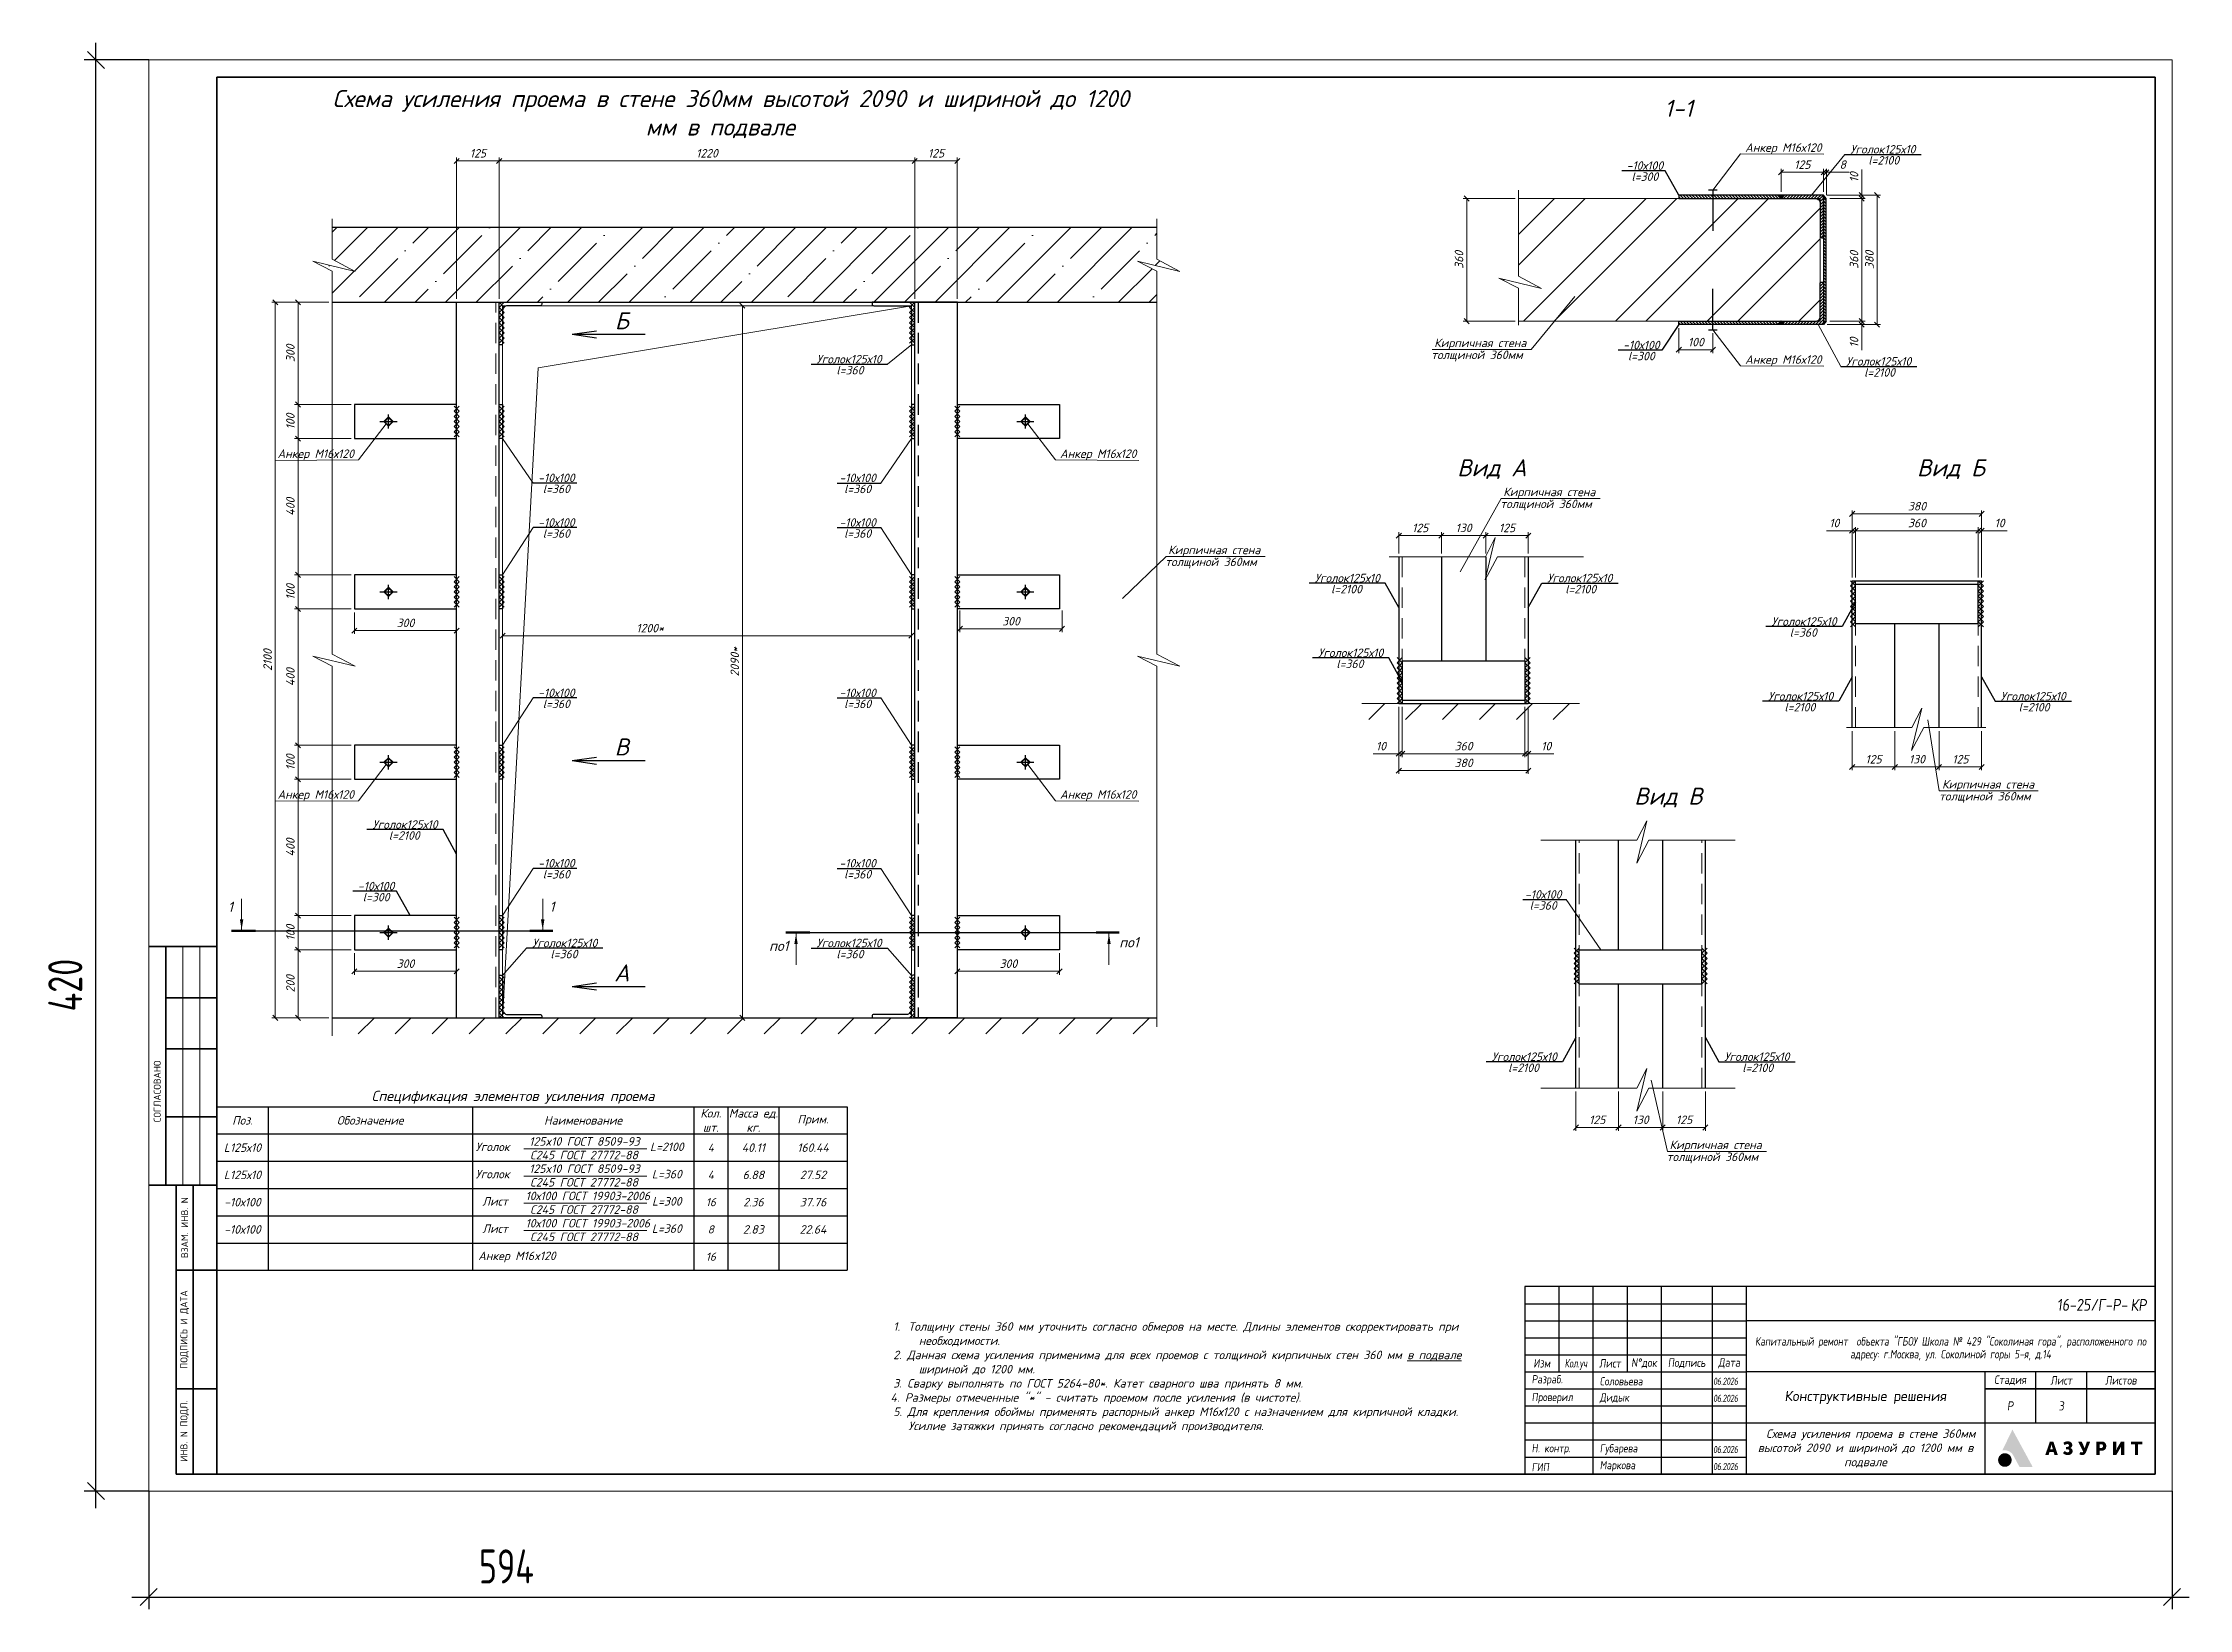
# Model space of a CAD drawing. Header units: millimetres. Extents: x 19346 to 188849, y 18183 to 1386204.
# Drawn here: x 117353 to 123654, y 25514 to 30110 of the extents above; entities that cross this region are included whole.
import ezdxf
from ezdxf.enums import TextEntityAlignment as Align

# ---------------------------------------------------------------- set-up
doc = ezdxf.new("R2010")
doc.units = ezdxf.units.MM
doc.linetypes.add('Пунктир 2мм', pattern=[3, 2, -1])
doc.layers.get('DEFPOINTS').update_dxf_attribs({"color": 1})
for name, color, linetype, lineweight in [('013', 7, 'Continuous', 13), ('030', 7, 'Continuous', 30), ('_TEXT', 7, 'Continuous', 30), ('Размер', 140, 'Continuous', 13), ('Разрезы', 54, 'Continuous', 20), ('ТЕКСТ', 214, 'Continuous', 20)]:
    doc.layers.add(name, color=color, linetype=linetype, lineweight=lineweight)
doc.layers.add('_STAMP', color=7, linetype='Continuous')
doc.styles.add('10', font='isocpeui.ttf', dxfattribs={"height": 25})
doc.styles.add('100', font='isocpeui.ttf', dxfattribs={"height": 250})
doc.styles.add('GOST', font='isocpeur.TTF')
doc.styles.add('ISOCPEUR', font='isocpeur.TTF', dxfattribs={"width": 0.85, "oblique": 7})
doc.styles.add('Text_Paper', font='isocpeui.ttf')
doc.styles.add('БДА100', font='romand.shx', dxfattribs={"width": 0.7})
doc.dimstyles.new('10', dxfattribs={"dimtxt": 37.5, "dimasz": 15, "dimexe": 10, "dimexo": 10, "dimgap": 10, "dimtad": 1, "dimtxsty": '10', "dimblk": 'OBLIQUE', "dimcen": 2.5, "dimadec": 0, "dimazin": 0, "dimtfac": 1, "dimtmove": 0, "dimatfit": 3, "dimfxl": 1, "dimlwd": 15, "dimlwe": 15, "dimarcsym": 0})
doc.dimstyles.new('БДА1', dxfattribs={"dimtxt": 2, "dimasz": 1, "dimexe": 0.7, "dimexo": 0, "dimgap": 0.8, "dimtad": 1, "dimdec": 0, "dimrnd": 1, "dimzin": 0, "dimdsep": 46, "dimtxsty": 'БДА100', "dimblk": 'OBLIQUE', "dimcen": 2, "dimdle": 1, "dimadec": 0, "dimazin": 0, "dimtfac": 1, "dimtdec": 0, "dimtmove": 1, "dimatfit": 3, "dimldrblk": 'NONE', "dimfxl": 0.7, "dimtolj": 1, "dimtzin": 0, "dimlwd": -1, "dimlwe": -1, "dimarcsym": 0})
pattern_1 = [(135, (7782.355, 509.553), (-4.49012806, -4.49012806), [])]

msp = doc.modelspace()

# ---------------------------------------------------------------- texts
at = {"style": '100'}
for s, p in [('Уголок', (118673.464, 26870.537)), ('С245 ГОСТ 27772-88', (118941.85, 26846.369)), ('125x10 ГОСТ 8509-93', (118943.037, 26886.417)), ('L=2100', (119184.953, 26870.537)), ('Уголок', (118673.464, 26790.537)), ('С245 ГОСТ 27772-88', (118941.85, 26766.369)), ('125x10 ГОСТ 8509-93', (118943.037, 26806.417)), ('L=360', (119184.953, 26790.537)), ('Лист', (118680.783, 26710.537)), ('10х100 ГОСТ 19903-2006', (118952.759, 26726.417)), ('L=300', (119184.953, 26710.537)), ('10х100 ГОСТ 19903-2006', (118952.759, 26646.417)), ('С245 ГОСТ 27772-88', (118941.85, 26686.369)), ('Лист', (118680.783, 26630.537)), ('С245 ГОСТ 27772-88', (118941.85, 26606.369)), ('L=360', (119184.953, 26630.537)), ('Анкер М16x120 ', (118752.858, 26550.537))]:
    msp.add_text(s, height=25, dxfattribs=at).set_placement(p, align=Align.MIDDLE_CENTER)
at = {"color": 0, "lineweight": 9}
for s, insert, char_height, width, attachment_point, style in [('\\pxi1.23419;Схема усиления проема в стене 360мм высотой 2090 и шириной до 1200 мм в подвале', (119341.936, 29901.229), 50, 2395.44136, 5, '10'), ('\\pxi1.23419;1-1', (122124.438, 29918.415), 50, 2395.44136, 5, '10'), ('\\pxi1.23419; Б', (119005.939, 29295.026), 50, 295.72287, 5, '10'), ('\\pxi1.23419;Кирпичная стена ', (121557.57, 29226.535), 25, 2395.44136, 5, '10'), ('\\pxi1.23419;толщиной 360мм', (121547.882, 29191.467), 25, 2395.44136, 5, '10'), ('\\pxi1.23419;Вид А', (121576.27, 28859.454), 50, 295.72287, 5, '10'), ('\\pxi1.23419;Вид Б', (122924.103, 28859.454), 50, 295.72287, 5, '10'), ('\\pxi1.23419;Кирпичная стена ', (121760.317, 28789.164), 25, 2395.44136, 5, '10'), ('\\pxi1.23419;толщиной 360мм', (121750.629, 28754.097), 25, 2395.44136, 5, '10'), ('\\pxi1.23419;Кирпичная стена ', (120776.563, 28618.966), 25, 2395.44136, 5, '10'), ('\\pxi1.23419;толщиной 360мм', (120766.875, 28583.899), 25, 2395.44136, 5, '10'), ('\\pxi1.23419; В', (119005.939, 28044.133), 50, 295.72287, 5, '10'), ('\\pxi1.23419;Вид В', (122094.374, 27895.756), 50, 295.72287, 5, '10'), ('\\pxi1.23419;Кирпичная стена ', (123048.656, 27931.109), 25, 2395.44136, 5, '10'), ('\\pxi1.23419;толщиной 360мм', (123038.968, 27896.042), 25, 2395.44136, 5, '10'), ('\\pxi1.23419; А', (119005.939, 27380.981), 50, 295.72287, 5, '10'), ('\\pxi1.23419;толщиной 360мм', (122239.018, 26837.94), 25, 2395.44136, 5, '10'), ('\\pxi1.23419;Кирпичная стена ', (122248.705, 26873.007), 25, 2395.44136, 5, '10'), ('\\pxi-3,l5.23419,t4,5.23419;1.^IТолщину стены 360 мм уточнить согласно обмеров на месте. Длины элементов скорректировать при необходимости.\\P2. Данная схема усиления применима для всех проемов с толщиной кирпичных стен 360 мм {\\Lв подвале} шириной до 1200 мм. \\P3. Сварку выполнять по ГОСТ 5264-80*. Катет сварного шва принять 8 мм.\\P\\pi0,l0,t4;   4. Размеры отмеченные "*" - считать проемом после усиления (в чистоте).\\P\\pi-3,l5.23419,t4,5.23419;5. Для крепления обоймы применять распорный анкер М16х120 с назначением для кирпичной кладки.\\P^IУсилие затяжки принять согласно рекомендаций производителя.', (119793.858, 26193.969), 25, 1840.54729, 4, '10'), ('3', (123279.063, 26110.225), 27, 150, 5, 'ISOCPEUR'), ('\\pxi1.23419;Схема усиления проема в стене 360мм высотой 2090 и шириной до 1200 мм в подвале ', (122704.063, 25985.225), 25, 700, 5, '10')]:
    msp.add_mtext(s, dxfattribs=dict(at, insert=insert, char_height=char_height, width=width, attachment_point=attachment_point, style=style))
at = {"ltscale": 100, "char_height": 25, "attachment_point": 5, "style": '10'}
for s, insert in [('Анкер М16х120', (122462.882, 29799.664)), ('Уголок125х10', (122755.157, 29798.146)), ('-10х100', (122056.352, 29750.294)), ('l=2100', (122757.564, 29765.771)), ('l=300', (122056.352, 29717.919)), ('-10х100', (122045.964, 29223.667)), ('Уголок125х10', (119720.198, 29182.309)), ('l=300', (122045.964, 29191.293)), ('Анкер М16х120', (122462.882, 29177.588)), ('Уголок125х10', (122742.947, 29175.71)), ('l=360', (119722.606, 29149.935)), ('l=2100', (122745.354, 29143.336)), ('Анкер М16х120', (118154.265, 28901.362)), ('Анкер М16х120', (120451.422, 28901.362)), ('-10х100', (118860.578, 28833.755)), ('l=360', (118860.578, 28801.381)), ('-10х100', (119745.109, 28833.755)), ('l=360', (119745.109, 28801.381)), ('-10х100', (118860.578, 28702.821)), ('l=360', (118860.578, 28670.447)), ('-10х100', (119745.109, 28702.821)), ('l=360', (119745.109, 28670.447)), ('Уголок125х10', (121182.789, 28539.819)), ('Уголок125х10', (121865.495, 28539.819)), ('l=2100', (121180.382, 28507.444)), ('l=2100', (121867.902, 28507.444)), ('Уголок125х10', (122523.765, 28412.431)), ('l=360', (122521.358, 28380.057)), ('Уголок125х10', (121192.789, 28320.553)), ('l=360', (121190.382, 28288.178)), ('-10х100', (118860.578, 28202.821)), ('l=360', (118860.578, 28170.447)), ('-10х100', (119745.109, 28202.821)), ('l=360', (119745.109, 28170.447)), ('Уголок125х10', (122513.765, 28193.165)), ('l=2100', (122511.358, 28160.791)), ('Уголок125х10', (123196.471, 28193.165)), ('l=2100', (123198.879, 28160.791)), ('Анкер М16х120', (118154.265, 27901.362)), ('Анкер М16х120', (120451.422, 27901.362)), ('Уголок125х10', (118416.491, 27816.616)), ('l=2100', (118414.083, 27784.241)), ('-10х100', (118860.578, 27702.821)), ('l=360', (118860.578, 27670.447)), ('-10х100', (119745.109, 27702.821)), ('l=360', (119745.109, 27670.447)), ('-10х100', (118331.495, 27635.818)), ('l=300', (118331.495, 27603.443)), ('-10х100', (121757.764, 27611.304)), ('l=360', (121757.764, 27578.929)), ('Уголок125х10', (118885.489, 27468.717)), ('Уголок125х10', (119720.198, 27468.717)), ('l=360', (118883.082, 27436.342)), ('l=360', (119722.606, 27436.342)), ('Уголок125х10', (121702.509, 27135.064)), ('l=2100', (121700.101, 27102.689)), ('Уголок125х10', (122385.214, 27135.064)), ('l=2100', (122387.622, 27102.689))]:
    msp.add_mtext(s, dxfattribs=dict(at, insert=insert))
at = {"layer": 'ТЕКСТ', "style": '100'}
msp.add_text('Спецификация элементов усиления проема', height=30, dxfattribs=at).set_placement((118317.976, 27004.971))

# ---------------------------------------------------------------- blocks, each defined once
blk = doc.blocks.new('_OBLIQUE')
at = {"color": 0, "linetype": 'ByBlock'}
blk.add_line((-0.5, -0.5), (0.5, 0.5), dxfattribs=at)
blk = doc.blocks.new('*D17')
at = {"layer": 'DEFPOINTS', "color": 0, "transparency": 16777216}
for p, q in [((0, 0), (0, -34.62)), ((594, 0), (594, -34.62)), ((-5, -31.12), (599, -31.12))]:
    blk.add_line(p, q, dxfattribs=at)
for p in [(0, 0), (594, 0), (594, -31.12)]:
    blk.add_point(p, dxfattribs=at)
at = {"layer": 'DEFPOINTS', "color": 0, "transparency": 16777216, "xscale": 5, "yscale": 5, "zscale": 5, "rotation": 180}
blk.add_blockref('_OBLIQUE', (0, -31.12), dxfattribs=at)
at = {"layer": 'DEFPOINTS', "color": 0, "transparency": 16777216, "xscale": 5, "yscale": 5, "zscale": 5}
blk.add_blockref('_OBLIQUE', (594, -31.12), dxfattribs=at)
at = {"layer": 'DEFPOINTS', "color": 0, "lineweight": 0, "transparency": 16777216, "insert": (105, -22.12), "char_height": 10, "attachment_point": 5, "style": 'БДА100'}
blk.add_mtext('\\A1;594', dxfattribs=at)
blk = doc.blocks.new('_None')
blk = doc.blocks.new('*D18')
at = {"layer": 'DEFPOINTS', "color": 0, "transparency": 16777216}
for p, q in [((-15.52, -5), (-15.52, 425)), ((0, 420), (-19.02, 420)), ((0, 0), (-19.02, 0))]:
    blk.add_line(p, q, dxfattribs=at)
for p in [(-15.52, 420), (0, 420), (0, 0)]:
    blk.add_point(p, dxfattribs=at)
at = {"layer": 'DEFPOINTS', "color": 0, "transparency": 16777216, "xscale": 5, "yscale": 5, "zscale": 5}
for p, rotation in [((-15.52, 420), 90), ((-15.52, 0), 270)]:
    blk.add_blockref('_OBLIQUE', p, dxfattribs=dict(at, rotation=rotation))
at = {"layer": 'DEFPOINTS', "color": 0, "lineweight": 0, "transparency": 16777216, "insert": (-24.52, 148.5), "char_height": 10, "attachment_point": 5, "rotation": 90, "style": 'БДА100'}
blk.add_mtext('\\A1;420', dxfattribs=at)
blk = doc.blocks.new('Логотип Азурит')
at = {"layer": '_STAMP', "linetype": 'Continuous', "true_color": 0x2a3756}
h = blk.add_hatch(color=159, dxfattribs=at)
h.dxf.hatch_style = 1
h.paths.add_polyline_path([(-39.4, 8.5), (-40.02, 9.65), (-40.61, 10.74), (-41.14, 11.7), (-41.62, 12.59), (-41.79, 12.89), (-41.86, 13.01), (-41.91, 12.94), (-41.99, 12.78), (-42.39, 11.96), (-42.77, 11.18), (-43.09, 10.5), (-43.47, 9.72), (-44.18, 8.26), (-44.5, 7.6), (-44.73, 7.14), (-44.85, 6.9), (-44.7, 6.93), (-44.51, 6.95), (-44.27, 6.97), (-44.09, 6.97), (-43.91, 6.96), (-43.74, 6.94), (-43.56, 6.91), (-43.39, 6.87), (-43.22, 6.81), (-43.05, 6.75), (-42.89, 6.68), (-42.73, 6.59), (-42.58, 6.5), (-42.43, 6.4), (-42.29, 6.29), (-42.15, 6.17), (-42.03, 6.04), (-41.91, 5.91), (-41.79, 5.77), (-41.72, 5.65), (-41.63, 5.5), (-41.3, 4.9), (-41.02, 4.39), (-40.57, 3.56), (-40.05, 2.59), (-39.78, 2.11), (-37.86, 2.11), (-36.5, 2.11), (-35.94, 2.12), (-36.48, 3.13), (-36.82, 3.75), (-37.16, 4.37), (-37.67, 5.33), (-38.2, 6.3), (-38.54, 6.93), (-38.87, 7.53)])
h = blk.add_hatch(color=159, dxfattribs=at)
h.dxf.hatch_style = 1
h.paths.add_polyline_path([(-29.3, 7.88), (-29.63, 8.84), (-29.86, 9.53), (-30.37, 9.54), (-30.87, 9.54), (-30.93, 9.38), (-31.26, 8.4), (-31.64, 7.27), (-31.97, 6.31), (-32.19, 5.64), (-32.05, 5.63), (-31.71, 5.62), (-31.23, 5.62), (-31.11, 6.03), (-30.99, 6.44), (-30.37, 6.44), (-29.75, 6.44), (-29.63, 6.03), (-29.52, 5.62), (-29.03, 5.62), (-28.54, 5.62), (-28.6, 5.8), (-28.93, 6.79)])
h.paths.add_polyline_path([(-30.77, 7.21), (-30.74, 7.31), (-30.56, 7.93), (-30.43, 8.43), (-30.39, 8.59), (-30.37, 8.65), (-30.35, 8.64), (-30.31, 8.45), (-30.22, 8.08), (-30.11, 7.66), (-30.01, 7.33), (-29.97, 7.21), (-30.37, 7.21)], flags=16)
h = blk.add_hatch(color=159, dxfattribs=at)
h.dxf.hatch_style = 1
h.paths.add_polyline_path([(-24.39, 7.35), (-24.47, 7.43), (-24.56, 7.5), (-24.66, 7.56), (-24.81, 7.65), (-24.74, 7.69), (-24.65, 7.75), (-24.55, 7.86), (-24.45, 7.97), (-24.38, 8.09), (-24.35, 8.18), (-24.32, 8.25), (-24.31, 8.34), (-24.3, 8.45), (-24.3, 8.65), (-24.31, 8.73), (-24.34, 8.82), (-24.41, 8.99), (-24.51, 9.14), (-24.63, 9.28), (-24.78, 9.39), (-24.95, 9.48), (-25.13, 9.55), (-25.34, 9.59), (-25.56, 9.6), (-25.74, 9.6), (-25.91, 9.58), (-26.08, 9.55), (-26.23, 9.51), (-26.39, 9.46), (-26.53, 9.39), (-26.67, 9.32), (-26.8, 9.23), (-26.9, 9.15), (-26.81, 8.98), (-26.64, 8.66), (-26.54, 8.5), (-26.51, 8.5), (-26.46, 8.54), (-26.35, 8.61), (-26.21, 8.67), (-26.07, 8.73), (-25.93, 8.77), (-25.82, 8.79), (-25.72, 8.79), (-25.62, 8.79), (-25.53, 8.76), (-25.46, 8.73), (-25.39, 8.68), (-25.34, 8.62), (-25.3, 8.55), (-25.26, 8.45), (-25.26, 8.36), (-25.27, 8.27), (-25.32, 8.18), (-25.36, 8.13), (-25.39, 8.08), (-25.44, 8.05), (-25.49, 8.02), (-25.63, 7.99), (-25.84, 7.98), (-26.1, 7.97), (-26.1, 7.6), (-26.1, 7.24), (-25.78, 7.23), (-25.54, 7.21), (-25.45, 7.2), (-25.38, 7.18), (-25.33, 7.15), (-25.28, 7.12), (-25.25, 7.08), (-25.21, 7.02), (-25.19, 6.96), (-25.17, 6.9), (-25.17, 6.76), (-25.18, 6.7), (-25.2, 6.64), (-25.23, 6.58), (-25.26, 6.53), (-25.31, 6.49), (-25.37, 6.45), (-25.44, 6.43), (-25.52, 6.41), (-25.69, 6.39), (-25.78, 6.39), (-25.87, 6.41), (-26, 6.45), (-26.16, 6.51), (-26.3, 6.6), (-26.43, 6.69), (-26.53, 6.76), (-26.77, 6.45), (-26.93, 6.26), (-26.97, 6.2), (-26.98, 6.15), (-26.97, 6.11), (-26.94, 6.07), (-26.82, 5.97), (-26.62, 5.84), (-26.41, 5.73), (-26.19, 5.65), (-25.97, 5.59), (-25.78, 5.57), (-25.53, 5.57), (-25.3, 5.58), (-25.12, 5.61), (-24.99, 5.65), (-24.87, 5.71), (-24.75, 5.78), (-24.64, 5.85), (-24.54, 5.94), (-24.45, 6.03), (-24.37, 6.13), (-24.31, 6.23), (-24.25, 6.37), (-24.21, 6.51), (-24.2, 6.66), (-24.2, 6.82), (-24.21, 6.94), (-24.24, 7.06), (-24.28, 7.16), (-24.33, 7.26)])
h = blk.add_hatch(color=159, dxfattribs=at)
h.dxf.hatch_style = 1
h.paths.add_polyline_path([(-19.61, 8.04), (-19.36, 8.68), (-19.14, 9.22), (-19.03, 9.53), (-19.17, 9.54), (-19.52, 9.54), (-20.02, 9.54), (-20.05, 9.44), (-20.31, 8.65), (-20.59, 7.81), (-20.63, 7.68), (-20.66, 7.62), (-20.67, 7.61), (-20.7, 7.67), (-20.82, 7.97), (-21.01, 8.4), (-21.34, 9.1), (-21.54, 9.54), (-22.06, 9.54), (-22.58, 9.54), (-22.4, 9.17), (-21.88, 8.17), (-21.32, 7.06), (-21.11, 6.63), (-21.09, 6.56), (-21.1, 6.52), (-21.15, 6.45), (-21.21, 6.41), (-21.28, 6.38), (-21.37, 6.37), (-21.45, 6.37), (-21.55, 6.39), (-21.64, 6.43), (-21.74, 6.49), (-21.82, 6.53), (-21.86, 6.49), (-21.92, 6.39), (-22.11, 6.05), (-22.23, 5.85), (-22.18, 5.81), (-22.08, 5.75), (-21.95, 5.69), (-21.81, 5.63), (-21.69, 5.59), (-21.51, 5.57), (-21.31, 5.57), (-21.12, 5.59), (-20.97, 5.62), (-20.88, 5.66), (-20.79, 5.71), (-20.71, 5.77), (-20.63, 5.84), (-20.56, 5.93), (-20.48, 6.02), (-20.35, 6.23), (-20.28, 6.35), (-20.21, 6.51), (-19.92, 7.25)])
h = blk.add_hatch(color=159, dxfattribs=at)
h.dxf.hatch_style = 1
h.paths.add_polyline_path([(-14.46, 7.53), (-14.41, 7.64), (-14.37, 7.74), (-14.33, 7.96), (-14.31, 8.19), (-14.32, 8.41), (-14.37, 8.63), (-14.45, 8.83), (-14.5, 8.93), (-14.55, 9.02), (-14.62, 9.1), (-14.69, 9.18), (-14.81, 9.29), (-14.92, 9.37), (-15.06, 9.43), (-15.21, 9.49), (-15.33, 9.52), (-15.49, 9.53), (-16.3, 9.54), (-17.21, 9.54), (-17.21, 7.58), (-17.21, 5.62), (-16.73, 5.62), (-16.25, 5.62), (-16.25, 6.23), (-16.25, 6.83), (-15.87, 6.83), (-15.58, 6.84), (-15.35, 6.86), (-15.17, 6.91), (-14.99, 6.98), (-14.83, 7.08), (-14.69, 7.2), (-14.56, 7.36)])
h.paths.add_polyline_path([(-15.6, 7.68), (-15.67, 7.66), (-15.95, 7.66), (-16.25, 7.66), (-16.25, 8.2), (-16.25, 8.74), (-15.93, 8.73), (-15.64, 8.72), (-15.57, 8.7), (-15.51, 8.67), (-15.42, 8.6), (-15.35, 8.51), (-15.32, 8.45), (-15.3, 8.39), (-15.29, 8.19), (-15.29, 8.07), (-15.3, 8), (-15.32, 7.94), (-15.35, 7.88), (-15.39, 7.82), (-15.43, 7.78), (-15.53, 7.71)], flags=16)
h = blk.add_hatch(color=159, dxfattribs=at)
h.dxf.hatch_style = 1
h.paths.add_polyline_path([(-10.09, 7.82), (-9.98, 8.03), (-9.94, 8.12), (-9.95, 7.93), (-9.96, 7.49), (-9.97, 6.69), (-9.97, 5.62), (-9.5, 5.62), (-9.04, 5.62), (-9.04, 7.58), (-9.04, 9.54), (-9.51, 9.54), (-9.99, 9.54), (-10.36, 8.91), (-10.84, 8.1), (-11.03, 7.78), (-11.26, 7.34), (-11.37, 7.13), (-11.42, 7.05), (-11.41, 7.31), (-11.39, 7.78), (-11.39, 8.55), (-11.39, 9.54), (-11.86, 9.54), (-12.34, 9.54), (-12.34, 7.58), (-12.34, 5.62), (-11.86, 5.62), (-11.37, 5.62), (-11.18, 5.95), (-10.61, 6.89), (-10.31, 7.42)])
h = blk.add_hatch(color=159, dxfattribs=at)
h.dxf.hatch_style = 1
h.paths.add_polyline_path([(-3.74, 9.14), (-3.74, 9.54), (-5.42, 9.54), (-7.09, 9.54), (-7.09, 9.14), (-7.09, 8.74), (-6.5, 8.74), (-5.9, 8.74), (-5.9, 7.18), (-5.9, 5.62), (-5.43, 5.62), (-4.95, 5.62), (-4.95, 7.18), (-4.95, 8.74), (-4.35, 8.74), (-3.74, 8.74)])
at = {"layer": '_STAMP', "linetype": 'Continuous', "true_color": 0x1447b7}
h = blk.add_hatch(color=162, dxfattribs=at)
h.dxf.hatch_style = 1
h.paths.add_polyline_path([(-42.09, 4.22), (-42.11, 4.4), (-42.15, 4.58), (-42.2, 4.76), (-42.27, 4.93), (-42.35, 5.1), (-42.45, 5.26), (-42.57, 5.41), (-42.7, 5.55), (-42.8, 5.64), (-42.91, 5.72), (-43.14, 5.86), (-43.38, 5.97), (-43.63, 6.05), (-43.89, 6.09), (-44.15, 6.1), (-44.42, 6.07), (-44.55, 6.04), (-44.68, 6.01), (-44.87, 5.94), (-45.05, 5.85), (-45.22, 5.74), (-45.37, 5.62), (-45.51, 5.49), (-45.63, 5.35), (-45.75, 5.19), (-45.84, 5.03), (-45.92, 4.85), (-45.98, 4.67), (-46.03, 4.49), (-46.06, 4.29), (-46.07, 4.1), (-46.05, 3.9), (-46.02, 3.7), (-45.97, 3.51), (-45.92, 3.37), (-45.87, 3.24), (-45.8, 3.11), (-45.72, 2.99), (-45.64, 2.88), (-45.54, 2.77), (-45.44, 2.67), (-45.33, 2.57), (-45.22, 2.49), (-45.1, 2.41), (-44.98, 2.34), (-44.85, 2.28), (-44.72, 2.22), (-44.58, 2.18), (-44.44, 2.15), (-44.3, 2.13), (-44.05, 2.12), (-43.8, 2.14), (-43.57, 2.19), (-43.34, 2.26), (-43.12, 2.37), (-42.92, 2.5), (-42.73, 2.65), (-42.56, 2.83), (-42.44, 2.99), (-42.34, 3.15), (-42.26, 3.32), (-42.19, 3.49), (-42.14, 3.67), (-42.11, 3.85), (-42.09, 4.03)])
blk = doc.blocks.new('_Azurit_Stamp')
at = {"layer": '_STAMP'}
for p, q in [((-175, 55), (-175, 30)), ((-165, 55), (-165, 0)), ((-155, 55), (-155, 30)), ((-145, 55), (-145, 0)), ((-130, 55), (-130, 0)), ((-120, 55), (-120, 0)), ((-185, 50), (-120, 50)), ((-185, 45), (-120, 45)), ((0, 45), (-120, 45)), ((-185, 40), (-120, 40)), ((-185, 35), (-120, 35)), ((-185, 30), (-120, 30)), ((0, 30), (-120, 30)), ((-50, 30), (-50, 0)), ((-35, 25), (-35, 30)), ((-20, 25), (-20, 30)), ((-185, 25), (-120, 25)), ((-185, 20), (-120, 20)), ((-50, 25), (-35, 25)), ((-35, 25), (-50, 25)), ((-35, 25), (-20, 25)), ((-35, 15), (-35, 25)), ((-20, 25), (-35, 25)), ((-20, 25), (0, 25)), ((-20, 15), (-20, 25)), ((0, 25), (-20, 25)), ((-185, 15), (-120, 15)), ((-120, 15), (0, 15)), ((-185, 10), (-120, 10)), ((-185, 5), (-120, 5))]:
    blk.add_line(p, q, dxfattribs=at)
blk.add_lwpolyline([(-185, 0), (0, 0), (0, 55), (-185, 55)], close=True, dxfattribs=at)
at = {"linetype": 'Continuous'}
blk.add_blockref('Логотип Азурит', (0, 0), dxfattribs=at)
at = {"color": 0, "lineweight": 9, "insert": (-42.5, 20), "char_height": 2.7, "width": 15, "attachment_point": 5, "style": 'ISOCPEUR'}
blk.add_mtext('Р', dxfattribs=at)
at = {"layer": '_TEXT', "color": 1, "style": 'ISOCPEUR', "oblique": 7, "width": 0.85}
blk.add_text('КР ', height=3.5, dxfattribs=at).set_placement((-7.2, 49.62), align=Align.MIDDLE_LEFT)
at = {"layer": '_TEXT', "color": 5, "line_spacing_factor": 0.9, "style": 'ISOCPEUR'}
for s, width, heights, insert, char_height, attachment_point in [('16-25/Г-Р-', 69.1586, [9.61], (-8.07, 49.66), 3.5, 6), ('{\\Q8;\\W0.8;\\C7;Капитальный ремонт  объекта "ГБОУ Школа № 429 "Соколиная гора", расположенного по адресу: г.Москва, ул. Соколиной горы 5-я, д.14}', 120, [14.01], (-60, 36.73), 2.5, 5), ('{\\W1;Конструктивные решения}', 69.1586, [14.57], (-85, 22.5), 3, 5)]:
    blk.add_mtext_dynamic_manual_height_columns(s, width=width, gutter_width=0, heights=heights, dxfattribs=dict(at, insert=insert, char_height=char_height, attachment_point=attachment_point))
at = {"layer": '_TEXT', "style": 'ISOCPEUR'}
for s, width, insert, char_height, attachment_point in [('Изм', 10, (-180, 32.5), 2.5, 5), ('{\\W0.7;Кол.уч}', 10, (-170, 32.17), 2.5, 5), ('Лист', 10, (-160, 32.5), 2.5, 5), ('N%%Dдок', 10, (-150, 32.5), 2.5, 5), ('Подпись', 10, (-137.5, 32.5), 2.5, 5), ('Дата', 10, (-125, 32.5), 2.5, 5), ('Разраб.', 20, (-183, 27.5), 2.4, 4), ('Стадия', 15, (-42.5, 27.5), 2.5, 5), ('Лист', 15, (-27.5, 27.5), 2.5, 5), ('Листов', 15, (-10, 27.5), 2.5, 5), ('Проверил', 20, (-183, 22.27), 2.4, 4), ('Н. контр.', 20, (-183, 7.27), 2.4, 4), ('ГИП', 20, (-183, 2.04), 2.4, 4)]:
    blk.add_mtext_dynamic_manual_height_columns(s, width=width, gutter_width=12.5, heights=[0], dxfattribs=dict(at, insert=insert, char_height=char_height, attachment_point=attachment_point))
at = {"layer": '_TEXT', "color": 1, "attachment_point": 4, "style": 'ISOCPEUR'}
for s, width, insert, char_height in [('Соловьева', 19.0361, (-163, 27.23), 2.4), ('{\\W0.82;\\T0.92;06.2026}', 7.4894, (-129.7, 27.23), 2.1), ('{\\W0.82;\\T0.92;06.2026}', 7.4894, (-129.7, 22.23), 2.1), ('{\\W0.82;\\T0.92;06.2026}', 7.4894, (-129.7, 7.23), 2.1), ('{\\W0.82;\\T0.92;06.2026}', 7.4894, (-129.7, 2.23), 2.1)]:
    blk.add_mtext_dynamic_manual_height_columns(s, width=width, gutter_width=12.5, heights=[0], dxfattribs=dict(at, insert=insert, char_height=char_height))
at = {"layer": '_TEXT', "color": 5, "char_height": 2.4, "attachment_point": 4, "style": 'ISOCPEUR'}
for s, insert in [('Дидык', (-163, 22.23)), ('Губарева', (-163, 7.23)), ('Маркова', (-163, 2.29))]:
    blk.add_mtext_dynamic_manual_height_columns(s, width=19.0361, gutter_width=12.5, heights=[0], dxfattribs=dict(at, insert=insert))
blk = doc.blocks.new('*D212')
at = {"color": 0, "lineweight": 15, "ltscale": 100, "transparency": 16777216}
for p, q in [((118192.9, 29349.1), (118025.4, 29349.1)), ((118035.4, 27249.1), (118035.4, 29349.1)), ((118192.9, 27249.1), (118025.4, 27249.1))]:
    blk.add_line(p, q, dxfattribs=at)
at = {"layer": 'DEFPOINTS', "color": 0, "ltscale": 100, "transparency": 16777216}
for p in [(118035.4, 29349.1), (118202.9, 29349.1), (118202.9, 27249.1)]:
    blk.add_point(p, dxfattribs=at)
at = {"color": 0, "lineweight": 15, "ltscale": 100, "transparency": 16777216, "xscale": 15, "yscale": 15, "zscale": 15}
for p, rotation in [((118035.4, 29349.1), 90), ((118035.4, 27249.1), 270)]:
    blk.add_blockref('_OBLIQUE', p, dxfattribs=dict(at, rotation=rotation))
at = {"color": 0, "ltscale": 100, "transparency": 16777216, "insert": (118012.9, 28299.1), "char_height": 25, "attachment_point": 5, "rotation": 90, "style": '10'}
blk.add_mtext('2100', dxfattribs=at)
blk = doc.blocks.new('*D213')
at = {"color": 0, "lineweight": 15, "ltscale": 100, "transparency": 16777216}
for p, q in [((118692.8, 29359.1), (118692.8, 29773.9)), ((118692.8, 29763.9), (119912.8, 29763.9)), ((119912.8, 29359.1), (119912.8, 29773.9))]:
    blk.add_line(p, q, dxfattribs=at)
at = {"layer": 'DEFPOINTS', "color": 0, "ltscale": 100, "transparency": 16777216}
for p in [(119912.8, 29763.9), (118692.8, 29349.1), (119912.8, 29349.1)]:
    blk.add_point(p, dxfattribs=at)
at = {"color": 0, "lineweight": 15, "ltscale": 100, "transparency": 16777216, "xscale": 15, "yscale": 15, "zscale": 15, "rotation": 180}
blk.add_blockref('_OBLIQUE', (118692.8, 29763.9), dxfattribs=at)
at = {"color": 0, "lineweight": 15, "ltscale": 100, "transparency": 16777216, "xscale": 15, "yscale": 15, "zscale": 15}
blk.add_blockref('_OBLIQUE', (119912.8, 29763.9), dxfattribs=at)
at = {"color": 0, "ltscale": 100, "transparency": 16777216, "insert": (119302.8, 29786.4), "char_height": 25, "attachment_point": 5, "style": '10'}
blk.add_mtext('1220', dxfattribs=at)
blk = doc.blocks.new('*D236')
at = {"color": 0, "lineweight": 15, "ltscale": 100, "transparency": 16777216}
for p, q in [((118567.8, 29359.1), (118567.8, 29773.9)), ((118692.8, 29763.9), (118567.8, 29763.9)), ((118692.8, 29359.1), (118692.8, 29773.9))]:
    blk.add_line(p, q, dxfattribs=at)
at = {"layer": 'DEFPOINTS', "color": 0, "ltscale": 100, "transparency": 16777216}
for p in [(118567.8, 29763.9), (118567.8, 29349.1), (118692.8, 29349.1)]:
    blk.add_point(p, dxfattribs=at)
at = {"color": 0, "lineweight": 15, "ltscale": 100, "transparency": 16777216, "xscale": 15, "yscale": 15, "zscale": 15, "rotation": 180}
blk.add_blockref('_OBLIQUE', (118567.8, 29763.9), dxfattribs=at)
at = {"color": 0, "lineweight": 15, "ltscale": 100, "transparency": 16777216, "xscale": 15, "yscale": 15, "zscale": 15}
blk.add_blockref('_OBLIQUE', (118692.8, 29763.9), dxfattribs=at)
at = {"color": 0, "ltscale": 100, "transparency": 16777216, "insert": (118630.3, 29786.4), "char_height": 25, "attachment_point": 5, "style": '10'}
blk.add_mtext('125', dxfattribs=at)
blk = doc.blocks.new('*D231')
at = {"color": 0, "lineweight": 15, "ltscale": 100, "transparency": 16777216}
for p, q in [((119912.8, 29359.1), (119912.8, 29773.9)), ((119912.8, 29763.9), (120037.8, 29763.9)), ((120037.8, 29359.1), (120037.8, 29773.9))]:
    blk.add_line(p, q, dxfattribs=at)
at = {"layer": 'DEFPOINTS', "color": 0, "ltscale": 100, "transparency": 16777216}
for p in [(120037.8, 29763.9), (119912.8, 29349.1), (120037.8, 29349.1)]:
    blk.add_point(p, dxfattribs=at)
at = {"color": 0, "lineweight": 15, "ltscale": 100, "transparency": 16777216, "xscale": 15, "yscale": 15, "zscale": 15, "rotation": 180}
blk.add_blockref('_OBLIQUE', (119912.8, 29763.9), dxfattribs=at)
at = {"color": 0, "lineweight": 15, "ltscale": 100, "transparency": 16777216, "xscale": 15, "yscale": 15, "zscale": 15}
blk.add_blockref('_OBLIQUE', (120037.8, 29763.9), dxfattribs=at)
at = {"color": 0, "ltscale": 100, "transparency": 16777216, "insert": (119975.3, 29786.4), "char_height": 25, "attachment_point": 5, "style": '10'}
blk.add_mtext('125', dxfattribs=at)
blk = doc.blocks.new('*D232')
at = {"color": 0, "lineweight": 15, "ltscale": 100, "transparency": 16777216}
for p, q in [((118257.8, 27449.1), (118092.3, 27449.1)), ((118102.3, 27249.1), (118102.3, 27449.1)), ((118192.9, 27249.1), (118092.3, 27249.1))]:
    blk.add_line(p, q, dxfattribs=at)
at = {"layer": 'DEFPOINTS', "color": 0, "ltscale": 100, "transparency": 16777216}
for p in [(118102.3, 27449.1), (118267.8, 27449.1), (118202.9, 27249.1)]:
    blk.add_point(p, dxfattribs=at)
at = {"color": 0, "lineweight": 15, "ltscale": 100, "transparency": 16777216, "xscale": 15, "yscale": 15, "zscale": 15}
for p, rotation in [((118102.3, 27449.1), 90), ((118102.3, 27249.1), 270)]:
    blk.add_blockref('_OBLIQUE', p, dxfattribs=dict(at, rotation=rotation))
at = {"color": 0, "ltscale": 100, "transparency": 16777216, "insert": (118079.8, 27349.1), "char_height": 25, "attachment_point": 5, "rotation": 90, "style": '10'}
blk.add_mtext('200', dxfattribs=at)
blk = doc.blocks.new('*D233')
at = {"color": 0, "lineweight": 15, "ltscale": 100, "transparency": 16777216}
for p, q in [((118257.8, 27549.1), (118092.3, 27549.1)), ((118102.3, 27449.1), (118102.3, 27549.1)), ((118257.8, 27449.1), (118092.3, 27449.1))]:
    blk.add_line(p, q, dxfattribs=at)
at = {"layer": 'DEFPOINTS', "color": 0, "ltscale": 100, "transparency": 16777216}
for p in [(118102.3, 27549.1), (118267.8, 27549.1), (118267.8, 27449.1)]:
    blk.add_point(p, dxfattribs=at)
at = {"color": 0, "lineweight": 15, "ltscale": 100, "transparency": 16777216, "xscale": 15, "yscale": 15, "zscale": 15}
for p, rotation in [((118102.3, 27549.1), 90), ((118102.3, 27449.1), 270)]:
    blk.add_blockref('_OBLIQUE', p, dxfattribs=dict(at, rotation=rotation))
at = {"color": 0, "ltscale": 100, "transparency": 16777216, "insert": (118079.8, 27499.1), "char_height": 25, "attachment_point": 5, "rotation": 90, "style": '10'}
blk.add_mtext('100', dxfattribs=at)
blk = doc.blocks.new('*D234')
at = {"color": 0, "lineweight": 15, "ltscale": 100, "transparency": 16777216}
for p, q in [((118257.8, 27949.1), (118092.3, 27949.1)), ((118102.3, 27549.1), (118102.3, 27949.1)), ((118257.8, 27549.1), (118092.3, 27549.1))]:
    blk.add_line(p, q, dxfattribs=at)
at = {"layer": 'DEFPOINTS', "color": 0, "ltscale": 100, "transparency": 16777216}
for p in [(118102.3, 27949.1), (118267.8, 27949.1), (118267.8, 27549.1)]:
    blk.add_point(p, dxfattribs=at)
at = {"color": 0, "lineweight": 15, "ltscale": 100, "transparency": 16777216, "xscale": 15, "yscale": 15, "zscale": 15}
for p, rotation in [((118102.3, 27949.1), 90), ((118102.3, 27549.1), 270)]:
    blk.add_blockref('_OBLIQUE', p, dxfattribs=dict(at, rotation=rotation))
at = {"color": 0, "ltscale": 100, "transparency": 16777216, "insert": (118079.8, 27749.1), "char_height": 25, "attachment_point": 5, "rotation": 90, "style": '10'}
blk.add_mtext('400', dxfattribs=at)
blk = doc.blocks.new('*D235')
at = {"color": 0, "lineweight": 15, "ltscale": 100, "transparency": 16777216}
for p, q in [((118257.8, 28049.1), (118092.3, 28049.1)), ((118102.3, 27949.1), (118102.3, 28049.1)), ((118257.8, 27949.1), (118092.3, 27949.1))]:
    blk.add_line(p, q, dxfattribs=at)
at = {"layer": 'DEFPOINTS', "color": 0, "ltscale": 100, "transparency": 16777216}
for p in [(118102.3, 28049.1), (118267.8, 28049.1), (118267.8, 27949.1)]:
    blk.add_point(p, dxfattribs=at)
at = {"color": 0, "lineweight": 15, "ltscale": 100, "transparency": 16777216, "xscale": 15, "yscale": 15, "zscale": 15}
for p, rotation in [((118102.3, 28049.1), 90), ((118102.3, 27949.1), 270)]:
    blk.add_blockref('_OBLIQUE', p, dxfattribs=dict(at, rotation=rotation))
at = {"color": 0, "ltscale": 100, "transparency": 16777216, "insert": (118079.8, 27999.1), "char_height": 25, "attachment_point": 5, "rotation": 90, "style": '10'}
blk.add_mtext('100', dxfattribs=at)
blk = doc.blocks.new('*D239')
at = {"color": 0, "lineweight": 15, "ltscale": 100, "transparency": 16777216}
for p, q in [((118257.8, 28449.1), (118092.3, 28449.1)), ((118102.3, 28049.1), (118102.3, 28449.1)), ((118257.8, 28049.1), (118092.3, 28049.1))]:
    blk.add_line(p, q, dxfattribs=at)
at = {"layer": 'DEFPOINTS', "color": 0, "ltscale": 100, "transparency": 16777216}
for p in [(118102.3, 28449.1), (118267.8, 28449.1), (118267.8, 28049.1)]:
    blk.add_point(p, dxfattribs=at)
at = {"color": 0, "lineweight": 15, "ltscale": 100, "transparency": 16777216, "xscale": 15, "yscale": 15, "zscale": 15}
for p, rotation in [((118102.3, 28449.1), 90), ((118102.3, 28049.1), 270)]:
    blk.add_blockref('_OBLIQUE', p, dxfattribs=dict(at, rotation=rotation))
at = {"color": 0, "ltscale": 100, "transparency": 16777216, "insert": (118079.8, 28249.1), "char_height": 25, "attachment_point": 5, "rotation": 90, "style": '10'}
blk.add_mtext('400', dxfattribs=at)
blk = doc.blocks.new('*D240')
at = {"color": 0, "lineweight": 15, "ltscale": 100, "transparency": 16777216}
for p, q in [((118257.8, 28549.1), (118092.3, 28549.1)), ((118102.3, 28449.1), (118102.3, 28549.1)), ((118257.8, 28449.1), (118092.3, 28449.1))]:
    blk.add_line(p, q, dxfattribs=at)
at = {"layer": 'DEFPOINTS', "color": 0, "ltscale": 100, "transparency": 16777216}
for p in [(118102.3, 28549.1), (118267.8, 28549.1), (118267.8, 28449.1)]:
    blk.add_point(p, dxfattribs=at)
at = {"color": 0, "lineweight": 15, "ltscale": 100, "transparency": 16777216, "xscale": 15, "yscale": 15, "zscale": 15}
for p, rotation in [((118102.3, 28549.1), 90), ((118102.3, 28449.1), 270)]:
    blk.add_blockref('_OBLIQUE', p, dxfattribs=dict(at, rotation=rotation))
at = {"color": 0, "ltscale": 100, "transparency": 16777216, "insert": (118079.8, 28499.1), "char_height": 25, "attachment_point": 5, "rotation": 90, "style": '10'}
blk.add_mtext('100', dxfattribs=at)
blk = doc.blocks.new('*D241')
at = {"color": 0, "lineweight": 15, "ltscale": 100, "transparency": 16777216}
for p, q in [((118257.8, 28949.1), (118092.3, 28949.1)), ((118102.3, 28549.1), (118102.3, 28949.1)), ((118257.8, 28549.1), (118092.3, 28549.1))]:
    blk.add_line(p, q, dxfattribs=at)
at = {"layer": 'DEFPOINTS', "color": 0, "ltscale": 100, "transparency": 16777216}
for p in [(118102.3, 28949.1), (118267.8, 28949.1), (118267.8, 28549.1)]:
    blk.add_point(p, dxfattribs=at)
at = {"color": 0, "lineweight": 15, "ltscale": 100, "transparency": 16777216, "xscale": 15, "yscale": 15, "zscale": 15}
for p, rotation in [((118102.3, 28949.1), 90), ((118102.3, 28549.1), 270)]:
    blk.add_blockref('_OBLIQUE', p, dxfattribs=dict(at, rotation=rotation))
at = {"color": 0, "ltscale": 100, "transparency": 16777216, "insert": (118079.8, 28749.1), "char_height": 25, "attachment_point": 5, "rotation": 90, "style": '10'}
blk.add_mtext('400', dxfattribs=at)
blk = doc.blocks.new('*D242')
at = {"color": 0, "lineweight": 15, "ltscale": 100, "transparency": 16777216}
for p, q in [((118257.8, 29049.1), (118092.3, 29049.1)), ((118102.3, 28949.1), (118102.3, 29049.1)), ((118257.8, 28949.1), (118092.3, 28949.1))]:
    blk.add_line(p, q, dxfattribs=at)
at = {"layer": 'DEFPOINTS', "color": 0, "ltscale": 100, "transparency": 16777216}
for p in [(118102.3, 29049.1), (118267.8, 29049.1), (118267.8, 28949.1)]:
    blk.add_point(p, dxfattribs=at)
at = {"color": 0, "lineweight": 15, "ltscale": 100, "transparency": 16777216, "xscale": 15, "yscale": 15, "zscale": 15}
for p, rotation in [((118102.3, 29049.1), 90), ((118102.3, 28949.1), 270)]:
    blk.add_blockref('_OBLIQUE', p, dxfattribs=dict(at, rotation=rotation))
at = {"color": 0, "ltscale": 100, "transparency": 16777216, "insert": (118079.8, 28999.1), "char_height": 25, "attachment_point": 5, "rotation": 90, "style": '10'}
blk.add_mtext('100', dxfattribs=at)
blk = doc.blocks.new('*D243')
at = {"color": 0, "lineweight": 15, "ltscale": 100, "transparency": 16777216}
for p, q in [((118192.9, 29349.1), (118092.3, 29349.1)), ((118102.3, 29049.1), (118102.3, 29349.1)), ((118257.8, 29049.1), (118092.3, 29049.1))]:
    blk.add_line(p, q, dxfattribs=at)
at = {"layer": 'DEFPOINTS', "color": 0, "ltscale": 100, "transparency": 16777216}
for p in [(118102.3, 29349.1), (118202.9, 29349.1), (118267.8, 29049.1)]:
    blk.add_point(p, dxfattribs=at)
at = {"color": 0, "lineweight": 15, "ltscale": 100, "transparency": 16777216, "xscale": 15, "yscale": 15, "zscale": 15}
for p, rotation in [((118102.3, 29349.1), 90), ((118102.3, 29049.1), 270)]:
    blk.add_blockref('_OBLIQUE', p, dxfattribs=dict(at, rotation=rotation))
at = {"color": 0, "ltscale": 100, "transparency": 16777216, "insert": (118079.8, 29199.1), "char_height": 25, "attachment_point": 5, "rotation": 90, "style": '10'}
blk.add_mtext('300', dxfattribs=at)
blk = doc.blocks.new('*U174')
blk.add_lwpolyline([(-34.5, 90.5), (-29.1, 90.5, -0.414214), (-24.5, 85.9), (-24.5, -10.5, 0.414214), (-10.5, -24.5), (85.9, -24.5, -0.414214), (90.5, -29.1), (90.5, -34.5), (-34.5, -34.5)], format="xyb", close=True)
blk = doc.blocks.new('*D237')
at = {"color": 0, "lineweight": 15, "ltscale": 100, "transparency": 16777216}
for p, q in [((118702.8, 28276.4), (118702.8, 28380.4)), ((119902.8, 28370.4), (118702.8, 28370.4)), ((119902.8, 28276.4), (119902.8, 28380.4))]:
    blk.add_line(p, q, dxfattribs=at)
at = {"layer": 'DEFPOINTS', "color": 0, "ltscale": 100, "transparency": 16777216}
for p in [(118702.8, 28370.4), (118702.8, 28266.4), (119902.8, 28266.4)]:
    blk.add_point(p, dxfattribs=at)
at = {"color": 0, "lineweight": 15, "ltscale": 100, "transparency": 16777216, "xscale": 15, "yscale": 15, "zscale": 15, "rotation": 180}
blk.add_blockref('_OBLIQUE', (118702.8, 28370.4), dxfattribs=at)
at = {"color": 0, "lineweight": 15, "ltscale": 100, "transparency": 16777216, "xscale": 15, "yscale": 15, "zscale": 15}
blk.add_blockref('_OBLIQUE', (119902.8, 28370.4), dxfattribs=at)
at = {"color": 0, "ltscale": 100, "transparency": 16777216, "insert": (119135.7, 28392.9), "char_height": 25, "width": 61.42, "attachment_point": 5, "style": '10'}
blk.add_mtext('1200*', dxfattribs=at)
blk = doc.blocks.new('*D238')
at = {"color": 0, "lineweight": 15, "ltscale": 100, "transparency": 16777216}
for p, q in [((119295.8, 29339.1), (119416.9, 29339.1)), ((119406.9, 29339.1), (119406.9, 27249.1)), ((119295.8, 27249.1), (119416.9, 27249.1))]:
    blk.add_line(p, q, dxfattribs=at)
at = {"layer": 'DEFPOINTS', "color": 0, "ltscale": 100, "transparency": 16777216}
for p in [(119285.8, 29339.1), (119285.8, 27249.1), (119406.9, 27249.1)]:
    blk.add_point(p, dxfattribs=at)
at = {"color": 0, "lineweight": 15, "ltscale": 100, "transparency": 16777216, "xscale": 15, "yscale": 15, "zscale": 15}
for p, rotation in [((119406.9, 29339.1), 90), ((119406.9, 27249.1), 270)]:
    blk.add_blockref('_OBLIQUE', p, dxfattribs=dict(at, rotation=rotation))
at = {"color": 0, "ltscale": 100, "transparency": 16777216, "insert": (119384.4, 28294.1), "char_height": 25, "attachment_point": 5, "rotation": 90, "style": '10'}
blk.add_mtext('2090*', dxfattribs=at)
blk = doc.blocks.new('*U256')
at = {"layer": 'DEFPOINTS'}
blk.add_line((0, 0), (80.57, 0), dxfattribs=at)
at = {"layer": 'Разрезы', "color": 0, "lineweight": 60}
for p, q in [((-7.07, 0), (0, 0)), ((87.32, 0), (80.57, 0))]:
    blk.add_line(p, q, dxfattribs=at)
at = {"layer": 'Разрезы', "color": 0}
for p, q in [((-4.07, -0.35), (-4.07, -9.4)), ((84.32, -0.35), (84.32, -9.4))]:
    blk.add_line(p, q, dxfattribs=at)
for points in [[(-4.07, -0.35), (-3.57, -3.35), (-4.57, -3.35)], [(84.32, -0.35), (83.82, -3.35), (84.83, -3.35)]]:
    blk.add_solid(points, dxfattribs=at)
at = {"layer": 'Разрезы', "color": 0, "style": '100'}
for tag, p in [('1', (-7.34, -7.05)), ('2', (87.05, -7.11))]:
    blk.add_attdef(tag, text='', height=3, dxfattribs=at).set_placement(p, align=Align.MIDDLE_CENTER)
blk = doc.blocks.new('*U255')
at = {"layer": 'DEFPOINTS'}
blk.add_line((0, 0), (84.05, 0), dxfattribs=at)
at = {"layer": 'Разрезы', "color": 0}
for p, q in [((-4.07, 0.35), (-4.07, 9.4)), ((87.8, 0.35), (87.8, 9.4))]:
    blk.add_line(p, q, dxfattribs=at)
at = {"layer": 'Разрезы', "color": 0, "lineweight": 60}
for p, q in [((-7.07, 0), (0, 0)), ((90.8, 0), (84.05, 0))]:
    blk.add_line(p, q, dxfattribs=at)
at = {"layer": 'Разрезы', "color": 0}
for points in [[(-4.07, 0.35), (-3.57, 3.35), (-4.57, 3.35)], [(87.8, 0.35), (87.3, 3.35), (88.3, 3.35)]]:
    blk.add_solid(points, dxfattribs=at)
at = {"layer": 'Разрезы', "color": 0, "style": '100'}
for tag, p in [('1', (-9.12, 3.88)), ('2', (93.69, 2.82))]:
    blk.add_attdef(tag, text='', height=3, dxfattribs=at).set_placement(p, align=Align.MIDDLE_CENTER)
blk = doc.blocks.new('*D244')
at = {"color": 0, "lineweight": 15, "ltscale": 100, "transparency": 16777216}
for p, q in [((121675.1, 29653.6), (121523.2, 29653.6)), ((121533.2, 29293.6), (121533.2, 29653.6)), ((121675.1, 29293.6), (121523.2, 29293.6))]:
    blk.add_line(p, q, dxfattribs=at)
at = {"layer": 'DEFPOINTS', "color": 0, "ltscale": 100, "transparency": 16777216}
for p in [(121533.2, 29653.6), (121685.1, 29653.6), (121685.1, 29293.6)]:
    blk.add_point(p, dxfattribs=at)
at = {"color": 0, "lineweight": 15, "ltscale": 100, "transparency": 16777216, "xscale": 15, "yscale": 15, "zscale": 15}
for p, rotation in [((121533.2, 29653.6), 90), ((121533.2, 29293.6), 270)]:
    blk.add_blockref('_OBLIQUE', p, dxfattribs=dict(at, rotation=rotation))
at = {"color": 0, "ltscale": 100, "transparency": 16777216, "insert": (121510.7, 29473.6), "char_height": 25, "attachment_point": 5, "rotation": 90, "style": '10'}
blk.add_mtext('360', dxfattribs=at)
blk = doc.blocks.new('*D245')
at = {"color": 0, "lineweight": 15, "ltscale": 100, "transparency": 16777216}
for p, q in [((122456.1, 29673.6), (122456.1, 29740.6)), ((122581.1, 29673.6), (122581.1, 29740.6)), ((122581.1, 29730.6), (122456.1, 29730.6))]:
    blk.add_line(p, q, dxfattribs=at)
at = {"layer": 'DEFPOINTS', "color": 0, "ltscale": 100, "transparency": 16777216}
for p in [(122456.1, 29730.6), (122456.1, 29663.6), (122581.1, 29663.6)]:
    blk.add_point(p, dxfattribs=at)
at = {"color": 0, "lineweight": 15, "ltscale": 100, "transparency": 16777216, "xscale": 15, "yscale": 15, "zscale": 15, "rotation": 180}
blk.add_blockref('_OBLIQUE', (122456.1, 29730.6), dxfattribs=at)
at = {"color": 0, "lineweight": 15, "ltscale": 100, "transparency": 16777216, "xscale": 15, "yscale": 15, "zscale": 15}
blk.add_blockref('_OBLIQUE', (122581.1, 29730.6), dxfattribs=at)
at = {"color": 0, "ltscale": 100, "transparency": 16777216, "insert": (122518.6, 29753.1), "char_height": 25, "attachment_point": 5, "style": '10'}
blk.add_mtext('125', dxfattribs=at)
blk = doc.blocks.new('*D246')
at = {"color": 0, "lineweight": 15, "ltscale": 100, "transparency": 16777216}
for p, q in [((122581.1, 29673.6), (122581.1, 29740.6)), ((122589.1, 29663.6), (122589.1, 29740.6)), ((122581.1, 29730.6), (122566.1, 29730.6)), ((122581.1, 29730.6), (122589.1, 29730.6)), ((122589.1, 29730.6), (122655.7, 29730.6))]:
    blk.add_line(p, q, dxfattribs=at)
at = {"layer": 'DEFPOINTS', "color": 0, "ltscale": 100, "transparency": 16777216}
for p in [(122589.1, 29730.6), (122581.1, 29663.6), (122589.1, 29653.6)]:
    blk.add_point(p, dxfattribs=at)
at = {"color": 0, "lineweight": 15, "ltscale": 100, "transparency": 16777216, "xscale": 15, "yscale": 15, "zscale": 15}
blk.add_blockref('_OBLIQUE', (122581.1, 29730.6), dxfattribs=at)
at = {"color": 0, "lineweight": 15, "ltscale": 100, "transparency": 16777216, "xscale": 15, "yscale": 15, "zscale": 15, "rotation": 180}
blk.add_blockref('_OBLIQUE', (122589.1, 29730.6), dxfattribs=at)
at = {"color": 0, "ltscale": 100, "transparency": 16777216, "insert": (122637.4, 29753.1), "char_height": 25, "attachment_point": 5, "style": '10'}
blk.add_mtext('8', dxfattribs=at)
blk = doc.blocks.new('*D247')
at = {"color": 0, "lineweight": 15, "ltscale": 100, "transparency": 16777216}
for p, q in [((122692.9, 29293.6), (122692.9, 29308.6)), ((122591.1, 29283.6), (122702.9, 29283.6)), ((122599.1, 29293.6), (122702.9, 29293.6)), ((122692.9, 29293.6), (122692.9, 29283.6)), ((122692.9, 29283.6), (122692.9, 29208.4))]:
    blk.add_line(p, q, dxfattribs=at)
at = {"layer": 'DEFPOINTS', "color": 0, "ltscale": 100, "transparency": 16777216}
for p in [(122581.1, 29283.6), (122589.1, 29293.6), (122692.9, 29283.6)]:
    blk.add_point(p, dxfattribs=at)
at = {"color": 0, "lineweight": 15, "ltscale": 100, "transparency": 16777216, "xscale": 15, "yscale": 15, "zscale": 15}
for p, rotation in [((122692.9, 29293.6), 270), ((122692.9, 29283.6), 90)]:
    blk.add_blockref('_OBLIQUE', p, dxfattribs=dict(at, rotation=rotation))
at = {"color": 0, "ltscale": 100, "transparency": 16777216, "insert": (122670.4, 29231), "char_height": 25, "attachment_point": 5, "rotation": 90, "style": '10'}
blk.add_mtext('10', dxfattribs=at)
blk = doc.blocks.new('*D248')
at = {"color": 0, "lineweight": 15, "ltscale": 100, "transparency": 16777216}
for p, q in [((122599.1, 29653.6), (122702.9, 29653.6)), ((122692.9, 29293.6), (122692.9, 29653.6)), ((122599.1, 29293.6), (122702.9, 29293.6))]:
    blk.add_line(p, q, dxfattribs=at)
at = {"layer": 'DEFPOINTS', "color": 0, "ltscale": 100, "transparency": 16777216}
for p in [(122589.1, 29653.6), (122692.9, 29653.6), (122589.1, 29293.6)]:
    blk.add_point(p, dxfattribs=at)
at = {"color": 0, "lineweight": 15, "ltscale": 100, "transparency": 16777216, "xscale": 15, "yscale": 15, "zscale": 15}
for p, rotation in [((122692.9, 29653.6), 90), ((122692.9, 29293.6), 270)]:
    blk.add_blockref('_OBLIQUE', p, dxfattribs=dict(at, rotation=rotation))
at = {"color": 0, "ltscale": 100, "transparency": 16777216, "insert": (122670.4, 29473.6), "char_height": 25, "attachment_point": 5, "rotation": 90, "style": '10'}
blk.add_mtext('360', dxfattribs=at)
blk = doc.blocks.new('*D214')
at = {"color": 0, "lineweight": 15, "ltscale": 100, "transparency": 16777216}
for p, q in [((122692.9, 29663.6), (122692.9, 29738.8)), ((122591.1, 29663.6), (122702.9, 29663.6)), ((122599.1, 29653.6), (122702.9, 29653.6)), ((122692.9, 29653.6), (122692.9, 29663.6)), ((122692.9, 29653.6), (122692.9, 29638.6))]:
    blk.add_line(p, q, dxfattribs=at)
at = {"layer": 'DEFPOINTS', "color": 0, "ltscale": 100, "transparency": 16777216}
for p in [(122581.1, 29663.6), (122589.1, 29653.6), (122692.9, 29663.6)]:
    blk.add_point(p, dxfattribs=at)
at = {"color": 0, "lineweight": 15, "ltscale": 100, "transparency": 16777216, "xscale": 15, "yscale": 15, "zscale": 15}
for p, rotation in [((122692.9, 29663.6), 270), ((122692.9, 29653.6), 90)]:
    blk.add_blockref('_OBLIQUE', p, dxfattribs=dict(at, rotation=rotation))
at = {"color": 0, "ltscale": 100, "transparency": 16777216, "insert": (122670.4, 29716.2), "char_height": 25, "attachment_point": 5, "rotation": 90, "style": '10'}
blk.add_mtext('10', dxfattribs=at)
blk = doc.blocks.new('*D215')
at = {"color": 0, "lineweight": 15, "ltscale": 100, "transparency": 16777216}
for p, q in [((122591.1, 29663.6), (122748.1, 29663.6)), ((122738.1, 29283.6), (122738.1, 29663.6)), ((122591.1, 29283.6), (122748.1, 29283.6))]:
    blk.add_line(p, q, dxfattribs=at)
at = {"layer": 'DEFPOINTS', "color": 0, "ltscale": 100, "transparency": 16777216}
for p in [(122581.1, 29663.6), (122738.1, 29663.6), (122581.1, 29283.6)]:
    blk.add_point(p, dxfattribs=at)
at = {"color": 0, "lineweight": 15, "ltscale": 100, "transparency": 16777216, "xscale": 15, "yscale": 15, "zscale": 15}
for p, rotation in [((122738.1, 29663.6), 90), ((122738.1, 29283.6), 270)]:
    blk.add_blockref('_OBLIQUE', p, dxfattribs=dict(at, rotation=rotation))
at = {"color": 0, "ltscale": 100, "transparency": 16777216, "insert": (122715.6, 29473.6), "char_height": 25, "attachment_point": 5, "rotation": 90, "style": '10'}
blk.add_mtext('380', dxfattribs=at)
blk = doc.blocks.new('*D250')
at = {"color": 0, "lineweight": 15, "ltscale": 100, "transparency": 16777216}
for p, q in [((118267.8, 27439.1), (118267.8, 27375.6)), ((118567.8, 27439.1), (118567.8, 27375.6)), ((118267.8, 27385.6), (118567.8, 27385.6))]:
    blk.add_line(p, q, dxfattribs=at)
at = {"layer": 'DEFPOINTS', "color": 0, "ltscale": 100, "transparency": 16777216}
for p in [(118267.8, 27449.1), (118567.8, 27449.1), (118567.8, 27385.6)]:
    blk.add_point(p, dxfattribs=at)
at = {"color": 0, "lineweight": 15, "ltscale": 100, "transparency": 16777216, "xscale": 15, "yscale": 15, "zscale": 15, "rotation": 180}
blk.add_blockref('_OBLIQUE', (118267.8, 27385.6), dxfattribs=at)
at = {"color": 0, "lineweight": 15, "ltscale": 100, "transparency": 16777216, "xscale": 15, "yscale": 15, "zscale": 15}
blk.add_blockref('_OBLIQUE', (118567.8, 27385.6), dxfattribs=at)
at = {"color": 0, "ltscale": 100, "transparency": 16777216, "insert": (118417.8, 27408.1), "char_height": 25, "attachment_point": 5, "style": '10'}
blk.add_mtext('300', dxfattribs=at)
blk = doc.blocks.new('*D216')
at = {"color": 0, "lineweight": 15, "ltscale": 100, "transparency": 16777216}
for p, q in [((118267.8, 28439.1), (118267.8, 28375.6)), ((118567.8, 28439.1), (118567.8, 28375.6)), ((118267.8, 28385.6), (118567.8, 28385.6))]:
    blk.add_line(p, q, dxfattribs=at)
at = {"layer": 'DEFPOINTS', "color": 0, "ltscale": 100, "transparency": 16777216}
for p in [(118267.8, 28449.1), (118567.8, 28449.1), (118567.8, 28385.6)]:
    blk.add_point(p, dxfattribs=at)
at = {"color": 0, "lineweight": 15, "ltscale": 100, "transparency": 16777216, "xscale": 15, "yscale": 15, "zscale": 15, "rotation": 180}
blk.add_blockref('_OBLIQUE', (118267.8, 28385.6), dxfattribs=at)
at = {"color": 0, "lineweight": 15, "ltscale": 100, "transparency": 16777216, "xscale": 15, "yscale": 15, "zscale": 15}
blk.add_blockref('_OBLIQUE', (118567.8, 28385.6), dxfattribs=at)
at = {"color": 0, "ltscale": 100, "transparency": 16777216, "insert": (118417.8, 28408.1), "char_height": 25, "attachment_point": 5, "style": '10'}
blk.add_mtext('300', dxfattribs=at)
blk = doc.blocks.new('*D217')
at = {"color": 0, "lineweight": 15, "ltscale": 100, "transparency": 16777216}
for p, q in [((120045.3, 28444.1), (120045.3, 28380.6)), ((120345.3, 28444.1), (120345.3, 28380.6)), ((120045.3, 28390.6), (120345.3, 28390.6))]:
    blk.add_line(p, q, dxfattribs=at)
at = {"layer": 'DEFPOINTS', "color": 0, "ltscale": 100, "transparency": 16777216}
for p in [(120045.3, 28454.1), (120345.3, 28454.1), (120345.3, 28390.6)]:
    blk.add_point(p, dxfattribs=at)
at = {"color": 0, "lineweight": 15, "ltscale": 100, "transparency": 16777216, "xscale": 15, "yscale": 15, "zscale": 15, "rotation": 180}
blk.add_blockref('_OBLIQUE', (120045.3, 28390.6), dxfattribs=at)
at = {"color": 0, "lineweight": 15, "ltscale": 100, "transparency": 16777216, "xscale": 15, "yscale": 15, "zscale": 15}
blk.add_blockref('_OBLIQUE', (120345.3, 28390.6), dxfattribs=at)
at = {"color": 0, "ltscale": 100, "transparency": 16777216, "insert": (120195.3, 28413.1), "char_height": 25, "attachment_point": 5, "style": '10'}
blk.add_mtext('300', dxfattribs=at)
blk = doc.blocks.new('*D218')
at = {"color": 0, "lineweight": 15, "ltscale": 100, "transparency": 16777216}
for p, q in [((120037.8, 27439.1), (120037.8, 27375.6)), ((120337.8, 27439.1), (120337.8, 27375.6)), ((120037.8, 27385.6), (120337.8, 27385.6))]:
    blk.add_line(p, q, dxfattribs=at)
at = {"layer": 'DEFPOINTS', "color": 0, "ltscale": 100, "transparency": 16777216}
for p in [(120037.8, 27449.1), (120337.8, 27449.1), (120337.8, 27385.6)]:
    blk.add_point(p, dxfattribs=at)
at = {"color": 0, "lineweight": 15, "ltscale": 100, "transparency": 16777216, "xscale": 15, "yscale": 15, "zscale": 15, "rotation": 180}
blk.add_blockref('_OBLIQUE', (120037.8, 27385.6), dxfattribs=at)
at = {"color": 0, "lineweight": 15, "ltscale": 100, "transparency": 16777216, "xscale": 15, "yscale": 15, "zscale": 15}
blk.add_blockref('_OBLIQUE', (120337.8, 27385.6), dxfattribs=at)
at = {"color": 0, "ltscale": 100, "transparency": 16777216, "insert": (120187.8, 27408.1), "char_height": 25, "attachment_point": 5, "style": '10'}
blk.add_mtext('300', dxfattribs=at)
blk = doc.blocks.new('*D249')
at = {"color": 0, "lineweight": 15, "ltscale": 100, "transparency": 16777216}
for p, q in [((122156.1, 29273.6), (122156.1, 29199.9)), ((122256.1, 29258.6), (122256.1, 29199.9)), ((122156.1, 29209.9), (122256.1, 29209.9))]:
    blk.add_line(p, q, dxfattribs=at)
at = {"layer": 'DEFPOINTS', "color": 0, "ltscale": 100, "transparency": 16777216}
for p in [(122156.1, 29283.6), (122256.1, 29268.6), (122256.1, 29209.9)]:
    blk.add_point(p, dxfattribs=at)
at = {"color": 0, "lineweight": 15, "ltscale": 100, "transparency": 16777216, "xscale": 15, "yscale": 15, "zscale": 15, "rotation": 180}
blk.add_blockref('_OBLIQUE', (122156.1, 29209.9), dxfattribs=at)
at = {"color": 0, "lineweight": 15, "ltscale": 100, "transparency": 16777216, "xscale": 15, "yscale": 15, "zscale": 15}
blk.add_blockref('_OBLIQUE', (122256.1, 29209.9), dxfattribs=at)
at = {"color": 0, "ltscale": 100, "transparency": 16777216, "insert": (122206.1, 29232.4), "char_height": 25, "attachment_point": 5, "style": '10'}
blk.add_mtext('100', dxfattribs=at)
blk = doc.blocks.new('*D211')
at = {"color": 0, "lineweight": 15, "ltscale": 100, "transparency": 16777216}
for p, q in [((121344.1, 28161.4), (121344.1, 28014.1)), ((121704.1, 28161.4), (121704.1, 28014.1)), ((121344.1, 28024.1), (121704.1, 28024.1))]:
    blk.add_line(p, q, dxfattribs=at)
at = {"layer": 'DEFPOINTS', "color": 0, "ltscale": 100, "transparency": 16777216}
for p in [(121344.1, 28171.4), (121704.1, 28171.4), (121704.1, 28024.1)]:
    blk.add_point(p, dxfattribs=at)
at = {"color": 0, "lineweight": 15, "ltscale": 100, "transparency": 16777216, "xscale": 15, "yscale": 15, "zscale": 15, "rotation": 180}
blk.add_blockref('_OBLIQUE', (121344.1, 28024.1), dxfattribs=at)
at = {"color": 0, "lineweight": 15, "ltscale": 100, "transparency": 16777216, "xscale": 15, "yscale": 15, "zscale": 15}
blk.add_blockref('_OBLIQUE', (121704.1, 28024.1), dxfattribs=at)
at = {"color": 0, "ltscale": 100, "transparency": 16777216, "insert": (121524.1, 28046.6), "char_height": 25, "attachment_point": 5, "style": '10'}
blk.add_mtext('360', dxfattribs=at)
blk = doc.blocks.new('*D230')
at = {"layer": '013', "color": 0, "lineweight": 15, "ltscale": 100, "transparency": 16777216}
for p, q in [((121334.1, 28161.4), (121334.1, 28014.1)), ((121344.1, 28161.4), (121344.1, 28014.1)), ((121334.1, 28024.1), (121259, 28024.1)), ((121344.1, 28024.1), (121334.1, 28024.1)), ((121344.1, 28024.1), (121359.1, 28024.1))]:
    blk.add_line(p, q, dxfattribs=at)
at = {"layer": 'DEFPOINTS', "color": 0, "ltscale": 100, "transparency": 16777216}
for p in [(121334.1, 28171.4), (121344.1, 28171.4), (121334.1, 28024.1)]:
    blk.add_point(p, dxfattribs=at)
at = {"layer": '013', "color": 0, "lineweight": 15, "ltscale": 100, "transparency": 16777216, "xscale": 15, "yscale": 15, "zscale": 15}
blk.add_blockref('_OBLIQUE', (121334.1, 28024.1), dxfattribs=at)
at = {"layer": '013', "color": 0, "lineweight": 15, "ltscale": 100, "transparency": 16777216, "xscale": 15, "yscale": 15, "zscale": 15, "rotation": 180}
blk.add_blockref('_OBLIQUE', (121344.1, 28024.1), dxfattribs=at)
at = {"layer": '013', "color": 0, "ltscale": 100, "transparency": 16777216, "insert": (121281.6, 28046.6), "char_height": 25, "attachment_point": 5, "style": '10'}
blk.add_mtext('10', dxfattribs=at)
blk = doc.blocks.new('*D226')
at = {"layer": '013', "color": 0, "lineweight": 15, "ltscale": 100, "transparency": 16777216}
for p, q in [((121704.1, 28161.4), (121704.1, 28014.1)), ((121714.1, 28161.4), (121714.1, 28014.1)), ((121704.1, 28024.1), (121689.1, 28024.1)), ((121704.1, 28024.1), (121714.1, 28024.1)), ((121714.1, 28024.1), (121789.3, 28024.1))]:
    blk.add_line(p, q, dxfattribs=at)
at = {"layer": 'DEFPOINTS', "color": 0, "ltscale": 100, "transparency": 16777216}
for p in [(121704.1, 28171.4), (121714.1, 28171.4), (121714.1, 28024.1)]:
    blk.add_point(p, dxfattribs=at)
at = {"layer": '013', "color": 0, "lineweight": 15, "ltscale": 100, "transparency": 16777216, "xscale": 15, "yscale": 15, "zscale": 15}
blk.add_blockref('_OBLIQUE', (121704.1, 28024.1), dxfattribs=at)
at = {"layer": '013', "color": 0, "lineweight": 15, "ltscale": 100, "transparency": 16777216, "xscale": 15, "yscale": 15, "zscale": 15, "rotation": 180}
blk.add_blockref('_OBLIQUE', (121714.1, 28024.1), dxfattribs=at)
at = {"layer": '013', "color": 0, "ltscale": 100, "transparency": 16777216, "insert": (121766.7, 28046.6), "char_height": 25, "attachment_point": 5, "style": '10'}
blk.add_mtext('10', dxfattribs=at)
blk = doc.blocks.new('*D222')
at = {"layer": '013', "color": 0, "lineweight": 15, "ltscale": 100, "transparency": 16777216}
for p, q in [((121334.1, 28161.4), (121334.1, 27964.8)), ((121714.1, 28161.4), (121714.1, 27964.8)), ((121334.1, 27974.8), (121714.1, 27974.8))]:
    blk.add_line(p, q, dxfattribs=at)
at = {"layer": 'DEFPOINTS', "color": 0, "ltscale": 100, "transparency": 16777216}
for p in [(121334.1, 28171.4), (121714.1, 28171.4), (121714.1, 27974.8)]:
    blk.add_point(p, dxfattribs=at)
at = {"layer": '013', "color": 0, "lineweight": 15, "ltscale": 100, "transparency": 16777216, "xscale": 15, "yscale": 15, "zscale": 15, "rotation": 180}
blk.add_blockref('_OBLIQUE', (121334.1, 27974.8), dxfattribs=at)
at = {"layer": '013', "color": 0, "lineweight": 15, "ltscale": 100, "transparency": 16777216, "xscale": 15, "yscale": 15, "zscale": 15}
blk.add_blockref('_OBLIQUE', (121714.1, 27974.8), dxfattribs=at)
at = {"layer": '013', "color": 0, "ltscale": 100, "transparency": 16777216, "insert": (121524.1, 27997.3), "char_height": 25, "attachment_point": 5, "style": '10'}
blk.add_mtext('380', dxfattribs=at)
blk = doc.blocks.new('*D223')
at = {"color": 0, "lineweight": 15, "ltscale": 100, "transparency": 16777216}
for p, q in [((122675.1, 28541.6), (122675.1, 28688.8)), ((122675.1, 28678.8), (123035.1, 28678.8)), ((123035.1, 28541.6), (123035.1, 28688.8))]:
    blk.add_line(p, q, dxfattribs=at)
at = {"layer": 'DEFPOINTS', "color": 0, "ltscale": 100, "transparency": 16777216}
for p in [(123035.1, 28678.8), (122675.1, 28531.6), (123035.1, 28531.6)]:
    blk.add_point(p, dxfattribs=at)
at = {"color": 0, "lineweight": 15, "ltscale": 100, "transparency": 16777216, "xscale": 15, "yscale": 15, "zscale": 15, "rotation": 180}
blk.add_blockref('_OBLIQUE', (122675.1, 28678.8), dxfattribs=at)
at = {"color": 0, "lineweight": 15, "ltscale": 100, "transparency": 16777216, "xscale": 15, "yscale": 15, "zscale": 15}
blk.add_blockref('_OBLIQUE', (123035.1, 28678.8), dxfattribs=at)
at = {"color": 0, "ltscale": 100, "transparency": 16777216, "insert": (122855.1, 28701.3), "char_height": 25, "attachment_point": 5, "style": '10'}
blk.add_mtext('360', dxfattribs=at)
blk = doc.blocks.new('*D251')
at = {"layer": '013', "color": 0, "lineweight": 15, "ltscale": 100, "transparency": 16777216}
for p, q in [((122665.1, 28678.8), (122589.9, 28678.8)), ((122665.1, 28541.6), (122665.1, 28688.8)), ((122675.1, 28678.8), (122665.1, 28678.8)), ((122675.1, 28541.6), (122675.1, 28688.8)), ((122675.1, 28678.8), (122690.1, 28678.8))]:
    blk.add_line(p, q, dxfattribs=at)
at = {"layer": 'DEFPOINTS', "color": 0, "ltscale": 100, "transparency": 16777216}
for p in [(122665.1, 28678.8), (122665.1, 28531.6), (122675.1, 28531.6)]:
    blk.add_point(p, dxfattribs=at)
at = {"layer": '013', "color": 0, "lineweight": 15, "ltscale": 100, "transparency": 16777216, "xscale": 15, "yscale": 15, "zscale": 15}
blk.add_blockref('_OBLIQUE', (122665.1, 28678.8), dxfattribs=at)
at = {"layer": '013', "color": 0, "lineweight": 15, "ltscale": 100, "transparency": 16777216, "xscale": 15, "yscale": 15, "zscale": 15, "rotation": 180}
blk.add_blockref('_OBLIQUE', (122675.1, 28678.8), dxfattribs=at)
at = {"layer": '013', "color": 0, "ltscale": 100, "transparency": 16777216, "insert": (122612.5, 28701.3), "char_height": 25, "attachment_point": 5, "style": '10'}
blk.add_mtext('10', dxfattribs=at)
blk = doc.blocks.new('*D224')
at = {"layer": '013', "color": 0, "lineweight": 15, "ltscale": 100, "transparency": 16777216}
for p, q in [((123035.1, 28678.8), (123020.1, 28678.8)), ((123035.1, 28541.6), (123035.1, 28688.8)), ((123035.1, 28678.8), (123045.1, 28678.8)), ((123045.1, 28541.6), (123045.1, 28688.8)), ((123045.1, 28678.8), (123120.3, 28678.8))]:
    blk.add_line(p, q, dxfattribs=at)
at = {"layer": 'DEFPOINTS', "color": 0, "ltscale": 100, "transparency": 16777216}
for p in [(123045.1, 28678.8), (123035.1, 28531.6), (123045.1, 28531.6)]:
    blk.add_point(p, dxfattribs=at)
at = {"layer": '013', "color": 0, "lineweight": 15, "ltscale": 100, "transparency": 16777216, "xscale": 15, "yscale": 15, "zscale": 15}
blk.add_blockref('_OBLIQUE', (123035.1, 28678.8), dxfattribs=at)
at = {"layer": '013', "color": 0, "lineweight": 15, "ltscale": 100, "transparency": 16777216, "xscale": 15, "yscale": 15, "zscale": 15, "rotation": 180}
blk.add_blockref('_OBLIQUE', (123045.1, 28678.8), dxfattribs=at)
at = {"layer": '013', "color": 0, "ltscale": 100, "transparency": 16777216, "insert": (123097.7, 28701.3), "char_height": 25, "attachment_point": 5, "style": '10'}
blk.add_mtext('10', dxfattribs=at)
blk = doc.blocks.new('*D225')
at = {"layer": '013', "color": 0, "lineweight": 15, "ltscale": 100, "transparency": 16777216}
for p, q in [((122665.1, 28541.6), (122665.1, 28738.1)), ((123045.1, 28541.6), (123045.1, 28738.1)), ((122665.1, 28728.1), (123045.1, 28728.1))]:
    blk.add_line(p, q, dxfattribs=at)
at = {"layer": 'DEFPOINTS', "color": 0, "ltscale": 100, "transparency": 16777216}
for p in [(123045.1, 28728.1), (122665.1, 28531.6), (123045.1, 28531.6)]:
    blk.add_point(p, dxfattribs=at)
at = {"layer": '013', "color": 0, "lineweight": 15, "ltscale": 100, "transparency": 16777216, "xscale": 15, "yscale": 15, "zscale": 15, "rotation": 180}
blk.add_blockref('_OBLIQUE', (122665.1, 28728.1), dxfattribs=at)
at = {"layer": '013', "color": 0, "lineweight": 15, "ltscale": 100, "transparency": 16777216, "xscale": 15, "yscale": 15, "zscale": 15}
blk.add_blockref('_OBLIQUE', (123045.1, 28728.1), dxfattribs=at)
at = {"layer": '013', "color": 0, "ltscale": 100, "transparency": 16777216, "insert": (122855.1, 28750.6), "char_height": 25, "attachment_point": 5, "style": '10'}
blk.add_mtext('380', dxfattribs=at)
blk = doc.blocks.new('*D252')
at = {"layer": '013', "color": 0, "lineweight": 15, "ltscale": 100, "transparency": 16777216}
for p, q in [((121334.1, 28612), (121334.1, 28674.4)), ((121459.1, 28612), (121459.1, 28674.4)), ((121334.1, 28664.4), (121459.1, 28664.4))]:
    blk.add_line(p, q, dxfattribs=at)
at = {"layer": 'DEFPOINTS', "color": 0, "ltscale": 100, "transparency": 16777216}
for p in [(121459.1, 28664.4), (121334.1, 28602), (121459.1, 28602)]:
    blk.add_point(p, dxfattribs=at)
at = {"layer": '013', "color": 0, "lineweight": 15, "ltscale": 100, "transparency": 16777216, "xscale": 15, "yscale": 15, "zscale": 15, "rotation": 180}
blk.add_blockref('_OBLIQUE', (121334.1, 28664.4), dxfattribs=at)
at = {"layer": '013', "color": 0, "lineweight": 15, "ltscale": 100, "transparency": 16777216, "xscale": 15, "yscale": 15, "zscale": 15}
blk.add_blockref('_OBLIQUE', (121459.1, 28664.4), dxfattribs=at)
at = {"layer": '013', "color": 0, "ltscale": 100, "transparency": 16777216, "insert": (121396.6, 28686.9), "char_height": 25, "attachment_point": 5, "style": '10'}
blk.add_mtext('125', dxfattribs=at)
blk = doc.blocks.new('*D253')
at = {"layer": '013', "color": 0, "lineweight": 15, "ltscale": 100, "transparency": 16777216}
for p, q in [((121459.1, 28612), (121459.1, 28674.4)), ((121589.1, 28612), (121589.1, 28674.4)), ((121459.1, 28664.4), (121589.1, 28664.4))]:
    blk.add_line(p, q, dxfattribs=at)
at = {"layer": 'DEFPOINTS', "color": 0, "ltscale": 100, "transparency": 16777216}
for p in [(121589.1, 28664.4), (121459.1, 28602), (121589.1, 28602)]:
    blk.add_point(p, dxfattribs=at)
at = {"layer": '013', "color": 0, "lineweight": 15, "ltscale": 100, "transparency": 16777216, "xscale": 15, "yscale": 15, "zscale": 15, "rotation": 180}
blk.add_blockref('_OBLIQUE', (121459.1, 28664.4), dxfattribs=at)
at = {"layer": '013', "color": 0, "lineweight": 15, "ltscale": 100, "transparency": 16777216, "xscale": 15, "yscale": 15, "zscale": 15}
blk.add_blockref('_OBLIQUE', (121589.1, 28664.4), dxfattribs=at)
at = {"layer": '013', "color": 0, "ltscale": 100, "transparency": 16777216, "insert": (121524.1, 28686.9), "char_height": 25, "attachment_point": 5, "style": '10'}
blk.add_mtext('130', dxfattribs=at)
blk = doc.blocks.new('*D254')
at = {"layer": '013', "color": 0, "lineweight": 15, "ltscale": 100, "transparency": 16777216}
for p, q in [((121589.1, 28612), (121589.1, 28674.4)), ((121714.1, 28612), (121714.1, 28674.4)), ((121589.1, 28664.4), (121714.1, 28664.4))]:
    blk.add_line(p, q, dxfattribs=at)
at = {"layer": 'DEFPOINTS', "color": 0, "ltscale": 100, "transparency": 16777216}
for p in [(121714.1, 28664.4), (121589.1, 28602), (121714.1, 28602)]:
    blk.add_point(p, dxfattribs=at)
at = {"layer": '013', "color": 0, "lineweight": 15, "ltscale": 100, "transparency": 16777216, "xscale": 15, "yscale": 15, "zscale": 15, "rotation": 180}
blk.add_blockref('_OBLIQUE', (121589.1, 28664.4), dxfattribs=at)
at = {"layer": '013', "color": 0, "lineweight": 15, "ltscale": 100, "transparency": 16777216, "xscale": 15, "yscale": 15, "zscale": 15}
blk.add_blockref('_OBLIQUE', (121714.1, 28664.4), dxfattribs=at)
at = {"layer": '013', "color": 0, "ltscale": 100, "transparency": 16777216, "insert": (121651.6, 28686.9), "char_height": 25, "attachment_point": 5, "style": '10'}
blk.add_mtext('125', dxfattribs=at)
blk = doc.blocks.new('*D227')
at = {"layer": '013', "color": 0, "lineweight": 15, "ltscale": 100, "transparency": 16777216}
for p, q in [((122665.1, 28090.9), (122665.1, 27975.5)), ((122790.1, 28090.9), (122790.1, 27975.5)), ((122665.1, 27985.5), (122790.1, 27985.5))]:
    blk.add_line(p, q, dxfattribs=at)
at = {"layer": 'DEFPOINTS', "color": 0, "ltscale": 100, "transparency": 16777216}
for p in [(122665.1, 28100.9), (122790.1, 28100.9), (122790.1, 27985.5)]:
    blk.add_point(p, dxfattribs=at)
at = {"layer": '013', "color": 0, "lineweight": 15, "ltscale": 100, "transparency": 16777216, "xscale": 15, "yscale": 15, "zscale": 15, "rotation": 180}
blk.add_blockref('_OBLIQUE', (122665.1, 27985.5), dxfattribs=at)
at = {"layer": '013', "color": 0, "lineweight": 15, "ltscale": 100, "transparency": 16777216, "xscale": 15, "yscale": 15, "zscale": 15}
blk.add_blockref('_OBLIQUE', (122790.1, 27985.5), dxfattribs=at)
at = {"layer": '013', "color": 0, "ltscale": 100, "transparency": 16777216, "insert": (122727.6, 28008), "char_height": 25, "attachment_point": 5, "style": '10'}
blk.add_mtext('125', dxfattribs=at)
blk = doc.blocks.new('*D228')
at = {"layer": '013', "color": 0, "lineweight": 15, "ltscale": 100, "transparency": 16777216}
for p, q in [((122790.1, 28090.9), (122790.1, 27975.5)), ((122920.1, 28090.9), (122920.1, 27975.5)), ((122790.1, 27985.5), (122920.1, 27985.5))]:
    blk.add_line(p, q, dxfattribs=at)
at = {"layer": 'DEFPOINTS', "color": 0, "ltscale": 100, "transparency": 16777216}
for p in [(122790.1, 28100.9), (122920.1, 28100.9), (122920.1, 27985.5)]:
    blk.add_point(p, dxfattribs=at)
at = {"layer": '013', "color": 0, "lineweight": 15, "ltscale": 100, "transparency": 16777216, "xscale": 15, "yscale": 15, "zscale": 15, "rotation": 180}
blk.add_blockref('_OBLIQUE', (122790.1, 27985.5), dxfattribs=at)
at = {"layer": '013', "color": 0, "lineweight": 15, "ltscale": 100, "transparency": 16777216, "xscale": 15, "yscale": 15, "zscale": 15}
blk.add_blockref('_OBLIQUE', (122920.1, 27985.5), dxfattribs=at)
at = {"layer": '013', "color": 0, "ltscale": 100, "transparency": 16777216, "insert": (122855.1, 28008), "char_height": 25, "attachment_point": 5, "style": '10'}
blk.add_mtext('130', dxfattribs=at)
blk = doc.blocks.new('*D229')
at = {"layer": '013', "color": 0, "lineweight": 15, "ltscale": 100, "transparency": 16777216}
for p, q in [((122920.1, 28090.9), (122920.1, 27975.5)), ((123045.1, 28090.9), (123045.1, 27975.5)), ((122920.1, 27985.5), (123045.1, 27985.5))]:
    blk.add_line(p, q, dxfattribs=at)
at = {"layer": 'DEFPOINTS', "color": 0, "ltscale": 100, "transparency": 16777216}
for p in [(122920.1, 28100.9), (123045.1, 28100.9), (123045.1, 27985.5)]:
    blk.add_point(p, dxfattribs=at)
at = {"layer": '013', "color": 0, "lineweight": 15, "ltscale": 100, "transparency": 16777216, "xscale": 15, "yscale": 15, "zscale": 15, "rotation": 180}
blk.add_blockref('_OBLIQUE', (122920.1, 27985.5), dxfattribs=at)
at = {"layer": '013', "color": 0, "lineweight": 15, "ltscale": 100, "transparency": 16777216, "xscale": 15, "yscale": 15, "zscale": 15}
blk.add_blockref('_OBLIQUE', (123045.1, 27985.5), dxfattribs=at)
at = {"layer": '013', "color": 0, "ltscale": 100, "transparency": 16777216, "insert": (122982.6, 28008), "char_height": 25, "attachment_point": 5, "style": '10'}
blk.add_mtext('125', dxfattribs=at)
blk = doc.blocks.new('*D219')
at = {"layer": '013', "color": 0, "lineweight": 15, "ltscale": 100, "transparency": 16777216}
for p, q in [((121853.9, 27032.8), (121853.9, 26917.4)), ((121978.9, 27032.8), (121978.9, 26917.4)), ((121853.9, 26927.4), (121978.9, 26927.4))]:
    blk.add_line(p, q, dxfattribs=at)
at = {"layer": 'DEFPOINTS', "color": 0, "ltscale": 100, "transparency": 16777216}
for p in [(121853.9, 27042.8), (121978.9, 27042.8), (121978.9, 26927.4)]:
    blk.add_point(p, dxfattribs=at)
at = {"layer": '013', "color": 0, "lineweight": 15, "ltscale": 100, "transparency": 16777216, "xscale": 15, "yscale": 15, "zscale": 15, "rotation": 180}
blk.add_blockref('_OBLIQUE', (121853.9, 26927.4), dxfattribs=at)
at = {"layer": '013', "color": 0, "lineweight": 15, "ltscale": 100, "transparency": 16777216, "xscale": 15, "yscale": 15, "zscale": 15}
blk.add_blockref('_OBLIQUE', (121978.9, 26927.4), dxfattribs=at)
at = {"layer": '013', "color": 0, "ltscale": 100, "transparency": 16777216, "insert": (121916.4, 26949.9), "char_height": 25, "attachment_point": 5, "style": '10'}
blk.add_mtext('125', dxfattribs=at)
blk = doc.blocks.new('*D220')
at = {"layer": '013', "color": 0, "lineweight": 15, "ltscale": 100, "transparency": 16777216}
for p, q in [((121978.9, 27032.8), (121978.9, 26917.4)), ((122108.9, 27032.8), (122108.9, 26917.4)), ((121978.9, 26927.4), (122108.9, 26927.4))]:
    blk.add_line(p, q, dxfattribs=at)
at = {"layer": 'DEFPOINTS', "color": 0, "ltscale": 100, "transparency": 16777216}
for p in [(121978.9, 27042.8), (122108.9, 27042.8), (122108.9, 26927.4)]:
    blk.add_point(p, dxfattribs=at)
at = {"layer": '013', "color": 0, "lineweight": 15, "ltscale": 100, "transparency": 16777216, "xscale": 15, "yscale": 15, "zscale": 15, "rotation": 180}
blk.add_blockref('_OBLIQUE', (121978.9, 26927.4), dxfattribs=at)
at = {"layer": '013', "color": 0, "lineweight": 15, "ltscale": 100, "transparency": 16777216, "xscale": 15, "yscale": 15, "zscale": 15}
blk.add_blockref('_OBLIQUE', (122108.9, 26927.4), dxfattribs=at)
at = {"layer": '013', "color": 0, "ltscale": 100, "transparency": 16777216, "insert": (122043.9, 26949.9), "char_height": 25, "attachment_point": 5, "style": '10'}
blk.add_mtext('130', dxfattribs=at)
blk = doc.blocks.new('*D221')
at = {"layer": '013', "color": 0, "lineweight": 15, "ltscale": 100, "transparency": 16777216}
for p, q in [((122108.9, 27032.8), (122108.9, 26917.4)), ((122233.9, 27032.8), (122233.9, 26917.4)), ((122108.9, 26927.4), (122233.9, 26927.4))]:
    blk.add_line(p, q, dxfattribs=at)
at = {"layer": 'DEFPOINTS', "color": 0, "ltscale": 100, "transparency": 16777216}
for p in [(122108.9, 27042.8), (122233.9, 27042.8), (122233.9, 26927.4)]:
    blk.add_point(p, dxfattribs=at)
at = {"layer": '013', "color": 0, "lineweight": 15, "ltscale": 100, "transparency": 16777216, "xscale": 15, "yscale": 15, "zscale": 15, "rotation": 180}
blk.add_blockref('_OBLIQUE', (122108.9, 26927.4), dxfattribs=at)
at = {"layer": '013', "color": 0, "lineweight": 15, "ltscale": 100, "transparency": 16777216, "xscale": 15, "yscale": 15, "zscale": 15}
blk.add_blockref('_OBLIQUE', (122233.9, 26927.4), dxfattribs=at)
at = {"layer": '013', "color": 0, "ltscale": 100, "transparency": 16777216, "insert": (122171.4, 26949.9), "char_height": 25, "attachment_point": 5, "style": '10'}
blk.add_mtext('125', dxfattribs=at)
blk = doc.blocks.new('*T713')
at = {"layer": '013', "color": 0, "linetype": 'ByBlock', "lineweight": 30, "ltscale": 100, "transparency": 16777216}
for p, q in [((0, 0), (1850, 0)), ((0, 0), (0, -480)), ((150, 0), (150, -480)), ((750, 0), (750, -480)), ((1400, 0), (1400, -480)), ((1500, 0), (1500, -80)), ((1650, 0), (1650, -80)), ((1850, 0), (1850, -80)), ((0, -80), (1850, -80)), ((1500, -80), (1500, -480)), ((1650, -80), (1650, -480)), ((1850, -80), (1850, -480)), ((0, -160), (1400, -160)), ((1400, -160), (1500, -160)), ((1500, -160), (1650, -160)), ((1650, -160), (1850, -160)), ((0, -240), (1400, -240)), ((1400, -240), (1500, -240)), ((1500, -240), (1650, -240)), ((1650, -240), (1850, -240)), ((0, -320), (1400, -320)), ((1400, -320), (1500, -320)), ((1500, -320), (1650, -320)), ((1650, -320), (1850, -320)), ((0, -400), (1400, -400)), ((1400, -400), (1500, -400)), ((1500, -400), (1650, -400)), ((1650, -400), (1850, -400)), ((0, -480), (1400, -480)), ((1400, -480), (1500, -480)), ((1500, -480), (1650, -480)), ((1650, -480), (1850, -480))]:
    blk.add_line(p, q, dxfattribs=at)
at = {"layer": '013', "color": 0, "lineweight": 30, "ltscale": 100, "transparency": 16777216, "char_height": 25, "attachment_point": 5}
for s, insert, width, style in [('Поз.', (75, -40), 149.7, '100'), ('Обозначение', (450, -40), 599.7, '100'), ('Наименование', (1075, -40), 649.7, '100'), ('Кол. шт.', (1450, -40), 99.7, '100'), ('Масса ед. кг.', (1575, -40), 149.7, '100'), ('Прим.', (1750, -40), 199.7, '100'), ('L125х10', (75, -120), 149.7, '100'), ('L125х10', (75, -200), 149.7, '100'), ('-10х100', (75, -280), 149.7, '100'), ('-10х100', (75, -360), 149.7, 'Text_Paper')]:
    blk.add_mtext(s, dxfattribs=dict(at, insert=insert, width=width, style=style))
at = {"layer": '013', "color": 140, "lineweight": 30, "ltscale": 100, "transparency": 16777216, "attachment_point": 5, "style": '100'}
for s, insert, char_height, width in [('4', (1450, -120), 24, 70), ('40.11', (1575, -120), 25, 120), ('160.44', (1750, -120), 25, 170), ('4', (1450, -200), 24, 70), ('6.88', (1575, -200), 25, 120), ('27.52', (1750, -200), 25, 170), ('16', (1450, -280), 24, 70), ('2.36', (1575, -280), 25, 120), ('37.76', (1750, -280), 25, 170), ('8', (1450, -360), 24, 70), ('2.83', (1575, -360), 25, 120), ('22.64', (1750, -360), 25, 170), ('16', (1450, -440), 24, 70)]:
    blk.add_mtext(s, dxfattribs=dict(at, insert=insert, char_height=char_height, width=width))
blk = doc.blocks.new('*U16')
at = {"color": 44, "lineweight": 20, "ltscale": 10}
for p, q in [((594, 420), (0, 420)), ((0, 420), (0, 0)), ((594, 0), (594, 420)), ((0, 0), (594, 0))]:
    blk.add_line(p, q, dxfattribs=at)
at = {"color": 137, "lineweight": 35, "ltscale": 10}
for p, q in [((589, 415), (20, 415)), ((20, 415), (20, 5)), ((589, 5), (589, 415)), ((0, 159.8), (20, 159.8)), ((5, 89.8), (5, 159.8)), ((5, 144.8), (20, 144.8)), ((5, 129.8), (20, 129.8)), ((5, 109.8), (20, 109.8)), ((0, 89.8), (20, 89.8)), ((8.04, 89.8), (8.04, 5)), ((13.02, 89.8), (13.02, 5)), ((8.04, 64.8), (20, 64.8)), ((8.04, 30), (20, 30)), ((8.04, 5), (589, 5))]:
    blk.add_line(p, q, dxfattribs=at)
at = {"color": 44, "lineweight": 13}
for p, q in [((10, 89.8), (10, 159.8)), ((15, 89.8), (15, 159.8))]:
    blk.add_line(p, q, dxfattribs=at)
at = {"color": 0, "lineweight": 13, "char_height": 2.0408, "attachment_point": 5, "rotation": 90, "style": 'GOST'}
for s, insert, width in [('СОГЛАСОВАНО', (2.49, 117.3), 55), ('ВЗАМ. ИНВ. N', (10.53, 77.3), 25), ('ПОДПИСЬ И ДАТА', (10.53, 47.4), 34.7978), ('ИНВ. N ПОДЛ.', (10.53, 17.6), 24.8009)]:
    blk.add_mtext(s, dxfattribs=dict(at, insert=insert, width=width))
at = {"color": 44, "lineweight": 13, "style": 'GOST', "oblique": 10, "width": 0.8}
for tag in ['ФОРМАТВЕРТ', 'ФОРМАТГОРИЗ']:
    blk.add_attdef(tag, (542.98, 1.6), '', height=2, dxfattribs=at)
at = {"layer": 'DEFPOINTS', "color": 251, "lineweight": 0}
dim = blk.add_linear_dim(base=(-15.52, 420), p1=(0, 0), p2=(0, 420), angle=90, dimstyle='БДА1', override={"dimscale": 5}, dxfattribs=at)
dim.commit()
dim.dimension.update_dxf_attribs({"geometry": '*D18', "text_midpoint": (-15.52, 148.5), "dimtype": 128})
dim = blk.add_linear_dim(base=(594, -31.12), p1=(0, 0), p2=(594, 0), dimstyle='БДА1', override={"dimscale": 5}, dxfattribs=at)
dim.commit()
dim.dimension.update_dxf_attribs({"geometry": '*D17', "text_midpoint": (105, -31.12), "dimtype": 128})

# ---------------------------------------------------------------- dimensions: what is measured, and where the dimension line sits
at = {"ltscale": 100}
for base, p1, p2, picture, middle in [((118567.844, 29763.918), (118692.844, 29349.117), (118567.844, 29349.117), '*D236', (118630.344, 29786.418)), ((119912.844, 29763.918), (118692.844, 29349.117), (119912.844, 29349.117), '*D213', (119302.844, 29786.418)), ((120037.844, 29763.918), (119912.844, 29349.117), (120037.844, 29349.117), '*D231', (119975.344, 29786.418)), ((122456.053, 29730.572), (122581.053, 29663.593), (122456.053, 29663.593), '*D245', (122518.553, 29753.072)), ((122589.053, 29730.572), (122581.053, 29663.593), (122589.053, 29653.593), '*D246', (122637.368, 29753.072)), ((122256.053, 29209.922), (122156.053, 29283.593), (122256.053, 29268.593), '*D249', (122206.053, 29232.422)), ((123035.118, 28678.811), (122675.118, 28531.558), (123035.118, 28531.558), '*D223', (122855.118, 28701.311)), ((118567.844, 28385.585), (118267.844, 28449.117), (118567.844, 28449.117), '*D216', (118417.844, 28408.085)), ((120345.344, 28390.585), (120045.344, 28454.117), (120345.344, 28454.117), '*D217', (120195.344, 28413.085)), ((121704.142, 28024.099), (121344.142, 28171.352), (121704.142, 28171.352), '*D211', (121524.142, 28046.599)), ((118567.844, 27385.585), (118267.844, 27449.117), (118567.844, 27449.117), '*D250', (118417.844, 27408.085)), ((120337.844, 27385.585), (120037.844, 27449.117), (120337.844, 27449.117), '*D218', (120187.844, 27408.085))]:
    dim = msp.add_linear_dim(base=base, p1=p1, p2=p2, dimstyle='10', dxfattribs=at)
    dim.commit()
    dim.dimension.update_dxf_attribs({"geometry": picture, "text_midpoint": middle})
for base, p1, p2, picture, middle in [((122692.92, 29663.593), (122589.053, 29653.593), (122581.053, 29663.593), '*D214', (122670.42, 29716.178)), ((121533.186, 29653.593), (121685.141, 29293.593), (121685.141, 29653.593), '*D244', (121510.686, 29473.593)), ((122738.144, 29663.593), (122581.053, 29283.593), (122581.053, 29663.593), '*D215', (122715.644, 29473.593)), ((122692.92, 29653.593), (122589.053, 29293.593), (122589.053, 29653.593), '*D248', (122670.42, 29473.593)), ((118035.426, 29349.117), (118202.892, 27249.117), (118202.892, 29349.117), '*D212', (118012.926, 28299.117)), ((122692.92, 29283.593), (122589.053, 29293.593), (122581.053, 29283.593), '*D247', (122670.42, 29231.008)), ((118102.339, 27449.117), (118202.892, 27249.117), (118267.844, 27449.117), '*D232', (118079.839, 27349.117))]:
    dim = msp.add_linear_dim(base=base, p1=p1, p2=p2, angle=90, dimstyle='10', dxfattribs=at)
    dim.commit()
    dim.dimension.update_dxf_attribs({"geometry": picture, "text_midpoint": middle})
for base, p1, p2, picture, middle in [((118102.339, 29349.117), (118267.844, 29049.117), (118202.892, 29349.117), '*D243', (118079.839, 29199.117)), ((118102.339, 29049.117), (118267.844, 28949.117), (118267.844, 29049.117), '*D242', (118079.839, 28999.117)), ((118102.339, 28949.117), (118267.844, 28549.117), (118267.844, 28949.117), '*D241', (118079.839, 28749.117)), ((118102.339, 28549.117), (118267.844, 28449.117), (118267.844, 28549.117), '*D240', (118079.839, 28499.117)), ((118102.339, 28449.117), (118267.844, 28049.117), (118267.844, 28449.117), '*D239', (118079.839, 28249.117)), ((118102.339, 28049.117), (118267.844, 27949.117), (118267.844, 28049.117), '*D235', (118079.839, 27999.117)), ((118102.339, 27949.117), (118267.844, 27549.117), (118267.844, 27949.117), '*D234', (118079.839, 27749.117)), ((118102.339, 27549.117), (118267.844, 27449.117), (118267.844, 27549.117), '*D233', (118079.839, 27499.117))]:
    dim = msp.add_linear_dim(base=base, p1=p1, p2=p2, angle=90, dimstyle='10', override={"dimtmove": 1}, dxfattribs=at)
    dim.commit()
    dim.dimension.update_dxf_attribs({"geometry": picture, "text_midpoint": middle})
dim = msp.add_linear_dim(base=(119406.948, 27249.117), p1=(119285.757, 29339.117), p2=(119285.757, 27249.117), angle=90, text='2090*', dimstyle='10', dxfattribs=at)
dim.commit()
dim.dimension.update_dxf_attribs({"geometry": '*D238', "text_midpoint": (119384.448, 28294.117)})
dim = msp.add_linear_dim(base=(118702.844, 28370.447), p1=(119902.844, 28266.385), p2=(118702.844, 28266.385), text='1200*', dimstyle='10', dxfattribs=at)
dim.commit()
dim.dimension.update_dxf_attribs({"geometry": '*D237', "text_midpoint": (119135.653, 28370.447), "dimtype": 160})
at = {"layer": '013', "ltscale": 100}
for base, p1, p2, picture, middle in [((123045.118, 28728.081), (122665.118, 28531.558), (123045.118, 28531.558), '*D225', (122855.118, 28750.581)), ((121459.142, 28664.415), (121334.142, 28601.985), (121459.142, 28601.985), '*D252', (121396.642, 28686.915)), ((121589.142, 28664.415), (121459.142, 28601.985), (121589.142, 28601.985), '*D253', (121524.142, 28686.915)), ((121714.142, 28664.415), (121589.142, 28601.985), (121714.142, 28601.985), '*D254', (121651.642, 28686.915)), ((122665.118, 28678.811), (122675.118, 28531.558), (122665.118, 28531.558), '*D251', (122612.533, 28701.311)), ((121334.142, 28024.099), (121344.142, 28171.352), (121334.142, 28171.352), '*D230', (121281.557, 28046.599)), ((121714.142, 27974.829), (121334.142, 28171.352), (121714.142, 28171.352), '*D222', (121524.142, 27997.329)), ((122790.118, 27985.516), (122665.118, 28100.925), (122790.118, 28100.925), '*D227', (122727.618, 28008.016)), ((122920.118, 27985.516), (122790.118, 28100.925), (122920.118, 28100.925), '*D228', (122855.118, 28008.016)), ((123045.118, 27985.516), (122920.118, 28100.925), (123045.118, 28100.925), '*D229', (122982.618, 28008.016)), ((121978.862, 26927.414), (121853.862, 27042.823), (121978.862, 27042.823), '*D219', (121916.362, 26949.914)), ((122108.862, 26927.414), (121978.862, 27042.823), (122108.862, 27042.823), '*D220', (122043.862, 26949.914)), ((122233.862, 26927.414), (122108.862, 27042.823), (122233.862, 27042.823), '*D221', (122171.362, 26949.914))]:
    dim = msp.add_linear_dim(base=base, p1=p1, p2=p2, dimstyle='10', dxfattribs=at)
    dim.commit()
    dim.dimension.update_dxf_attribs({"geometry": picture, "text_midpoint": middle})
for base, p1, p2, picture, middle in [((123045.118, 28678.811), (123035.118, 28531.558), (123045.118, 28531.558), '*D224', (123097.704, 28701.311)), ((121714.142, 28024.099), (121704.142, 28171.352), (121714.142, 28171.352), '*D226', (121766.727, 28046.599))]:
    dim = msp.add_linear_dim(base=base, p1=p1, p2=p2, angle=180, dimstyle='10', dxfattribs=at)
    dim.commit()
    dim.dimension.update_dxf_attribs({"geometry": picture, "text_midpoint": middle})

# ---------------------------------------------------------------- hatches: boundary and pattern name
at = {"layer": '013', "ltscale": 100}
h = msp.add_hatch(dxfattribs=at)
h.set_pattern_fill('ANSI32', color=256, scale=20)
h.paths.add_polyline_path([(122571.053, 29639.593, 0.41421356), (122557.053, 29653.593), (122460.653, 29653.593), (122456.66, 29653.593), (122456.053, 29652.987), (122455.447, 29653.593), (122156.053, 29653.593), (121685.141, 29653.593), (121685.141, 29425.662), (121752.381, 29389.765), (121627.85, 29419.677), (121685.141, 29390.641), (121685.141, 29293.593), (122455.447, 29293.593), (122456.053, 29294.2), (122456.66, 29293.593), (122557.053, 29293.593, 0.41421356), (122571.053, 29307.593), (122571.053, 29403.993)])
h = msp.add_hatch(dxfattribs=at)
h.set_pattern_fill('ANSI31', color=256, scale=2, angle=90)
h.set_pattern_definition(pattern_1)
h.paths.add_polyline_path([(122445.447, 29663.593), (122156.053, 29663.593), (122156.053, 29653.593), (122455.447, 29653.593)])
h = msp.add_hatch(color=256, dxfattribs=at)
h.dxf.hatch_style = 1
h.paths.add_polyline_path([(122445.447, 29663.593), (122466.66, 29663.593), (122456.053, 29652.987)])
h = msp.add_hatch(dxfattribs=at)
h.set_pattern_fill('ANSI31', color=256, scale=2)
h.set_pattern_definition([(45, (122568.9736, 29651.117), (-4.49013, 4.49013), [])])
h.paths.add_polyline_path([(122571.053, 29653.593), (122557.053, 29653.593, -0.41421356), (122571.053, 29639.593)], flags=17)
h.paths.add_polyline_path([(122581.053, 29663.593), (122456.053, 29663.593), (122456.053, 29658.193, 0.41421356), (122460.653, 29653.593), (122557.053, 29653.593), (122571.053, 29653.593), (122571.053, 29543.193, 0.41421356), (122575.653, 29538.593), (122581.053, 29538.593)])
h = msp.add_hatch(color=256, dxfattribs=at)
h.dxf.hatch_style = 1
h.paths.add_polyline_path([(122589.053, 29653.593), (122581.053, 29653.593), (122581.053, 29663.593)])
h = msp.add_hatch(dxfattribs=at)
h.set_pattern_fill('ANSI31', color=256, scale=2, angle=90)
h.set_pattern_definition(pattern_1)
h.paths.add_polyline_path([(122589.053, 29653.593), (122581.053, 29653.593), (122581.053, 29293.593), (122589.053, 29293.593)])
h = msp.add_hatch(dxfattribs=at)
h.set_pattern_fill('ANSI35', color=256, scale=20)
h.set_pattern_definition([(45, (8004.88, 0), (-89.80256, 89.80256), []), (45, (8094.69, 0), (-89.80256, 89.80256), [158.75, -31.75, 0, -31.75])])
h.paths.add_polyline_path([(120566.544, 29469.431), (120691.076, 29439.519), (120623.836, 29475.416), (120623.836, 29569.117), (118202.892, 29569.117), (118202.892, 29475.416), (118270.133, 29439.519), (118145.601, 29469.431), (118202.892, 29440.395), (118202.892, 29349.117), (120623.836, 29349.117), (120623.836, 29440.395)])
h = msp.add_hatch(dxfattribs=at)
h.set_pattern_fill('ANSI31', color=256, scale=2)
h.set_pattern_definition([(45, (122569.489, 29296.0276), (-4.49013, 4.49013), [])])
h.paths.add_polyline_path([(122571.053, 29307.593, -0.41421356), (122557.053, 29293.593), (122571.053, 29293.593)], flags=17)
h.paths.add_polyline_path([(122581.053, 29408.593), (122575.653, 29408.593, 0.41421356), (122571.053, 29403.993), (122571.053, 29307.593), (122571.053, 29293.593), (122460.653, 29293.593, 0.41421356), (122456.053, 29288.993), (122456.053, 29283.593), (122581.053, 29283.593)])
h = msp.add_hatch(dxfattribs=at)
h.set_pattern_fill('ANSI31', color=256, scale=2, angle=90)
h.set_pattern_definition([(135, (7782.355, 139.553), (-4.49012806, -4.49012806), [])])
h.paths.add_polyline_path([(122445.447, 29293.593), (122156.053, 29293.593), (122156.053, 29283.593), (122455.447, 29283.593)])
h = msp.add_hatch(color=256, dxfattribs=at)
h.dxf.hatch_style = 1
h.paths.add_polyline_path([(122445.447, 29283.593), (122466.66, 29283.593), (122456.053, 29294.2)])
h = msp.add_hatch(color=256, dxfattribs=at)
h.dxf.hatch_style = 1
h.paths.add_polyline_path([(122589.053, 29293.593), (122581.053, 29293.593), (122581.053, 29283.593)])

# ---------------------------------------------------------------- linework, layer by layer
at = {"ltscale": 100}
for p, q in [((122643.606, 29783.109), (122867.347, 29783.109)), ((122116.251, 29735.257), (121988.36, 29735.257)), ((122156.053, 29663.593), (122116.251, 29735.257)), ((122268.553, 29678.593), (122243.553, 29678.593)), ((122256.053, 29678.593), (122256.053, 29558.593)), ((122445.447, 29663.593), (122456.053, 29652.987)), ((122466.66, 29663.593), (122445.447, 29663.593)), ((122456.053, 29652.987), (122466.66, 29663.593)), ((122589.053, 29653.593), (122581.053, 29663.593)), ((118202.892, 29569.117), (120623.836, 29569.117)), ((122256.053, 29268.593), (122256.053, 29388.593)), ((118202.892, 29349.117), (120623.836, 29349.117)), ((118707.844, 29334.117), (118692.844, 29349.117)), ((118692.844, 29334.117), (118707.844, 29349.117)), ((118707.844, 29319.117), (118692.844, 29334.117)), ((118692.844, 29319.117), (118707.844, 29334.117)), ((118707.844, 29304.117), (118692.844, 29319.117)), ((118692.844, 29304.117), (118707.844, 29319.117)), ((118707.844, 29289.117), (118692.844, 29304.117)), ((118692.844, 29289.117), (118707.844, 29304.117)), ((119912.844, 29334.117), (119897.844, 29349.117)), ((119897.844, 29334.117), (119912.844, 29349.117)), ((119912.844, 29319.117), (119897.844, 29334.117)), ((119897.844, 29319.117), (119912.844, 29334.117)), ((119912.844, 29304.117), (119897.844, 29319.117)), ((119897.844, 29304.117), (119912.844, 29319.117)), ((119912.844, 29289.117), (119897.844, 29304.117)), ((119897.844, 29289.117), (119912.844, 29304.117)), ((118707.844, 29274.117), (118692.844, 29289.117)), ((118692.844, 29274.117), (118707.844, 29289.117)), ((118707.844, 29259.117), (118692.844, 29274.117)), ((118692.844, 29259.117), (118707.844, 29274.117)), ((118707.844, 29244.117), (118692.844, 29259.117)), ((118692.844, 29244.117), (118707.844, 29259.117)), ((118707.844, 29229.117), (118692.844, 29244.117)), ((118692.844, 29229.117), (118707.844, 29244.117)), ((118907.195, 29255.175), (118978.421, 29265.478)), ((118907.195, 29255.175), (119121.314, 29255.175)), ((118907.195, 29255.175), (118978.421, 29244.873)), ((119912.844, 29274.117), (119897.844, 29289.117)), ((119897.844, 29274.117), (119912.844, 29289.117)), ((119912.844, 29259.117), (119897.844, 29274.117)), ((119897.844, 29259.117), (119912.844, 29274.117)), ((119912.844, 29244.117), (119897.844, 29259.117)), ((119897.844, 29244.117), (119912.844, 29259.117)), ((119912.844, 29229.117), (119897.844, 29244.117)), ((119897.844, 29229.117), (119912.844, 29244.117)), ((122156.053, 29283.593), (122105.863, 29208.631)), ((122243.553, 29268.593), (122268.553, 29268.593)), ((122445.447, 29283.593), (122456.053, 29294.2)), ((122466.66, 29283.593), (122445.447, 29283.593)), ((122456.053, 29294.2), (122466.66, 29283.593)), ((122589.053, 29293.593), (122581.053, 29283.593)), ((122105.863, 29208.631), (121977.972, 29208.631)), ((119608.648, 29167.272), (119832.389, 29167.272)), ((122631.396, 29160.674), (122855.137, 29160.674)), ((118342.786, 28999.117), (118392.901, 28999.117)), ((118367.844, 28978.253), (118367.844, 29019.981)), ((118575.344, 29029.117), (118560.344, 29044.117)), ((118560.344, 29029.117), (118575.344, 29044.117)), ((118575.344, 29014.117), (118560.344, 29029.117)), ((118560.344, 29014.117), (118575.344, 29029.117)), ((118575.344, 28999.117), (118560.344, 29014.117)), ((118560.344, 28999.117), (118575.344, 29014.117)), ((118575.344, 28984.117), (118560.344, 28999.117)), ((118560.344, 28984.117), (118575.344, 28999.117)), ((118575.344, 28969.117), (118560.344, 28984.117)), ((118560.344, 28969.117), (118575.344, 28984.117)), ((118707.844, 29029.117), (118692.844, 29044.117)), ((118692.844, 29029.117), (118707.844, 29044.117)), ((118707.844, 29014.117), (118692.844, 29029.117)), ((118692.844, 29014.117), (118707.844, 29029.117)), ((118707.844, 28999.117), (118692.844, 29014.117)), ((118692.844, 28999.117), (118707.844, 29014.117)), ((118707.844, 28984.117), (118692.844, 28999.117)), ((118692.844, 28984.117), (118707.844, 28999.117)), ((118707.844, 28969.117), (118692.844, 28984.117)), ((118692.844, 28969.117), (118707.844, 28984.117)), ((119912.844, 29029.117), (119897.844, 29044.117)), ((119897.844, 29029.117), (119912.844, 29044.117)), ((119912.844, 29014.117), (119897.844, 29029.117)), ((119897.844, 29014.117), (119912.844, 29029.117)), ((119912.844, 28999.117), (119897.844, 29014.117)), ((119897.844, 28999.117), (119912.844, 29014.117)), ((119912.844, 28984.117), (119897.844, 28999.117)), ((119897.844, 28984.117), (119912.844, 28999.117)), ((119912.844, 28969.117), (119897.844, 28984.117)), ((119897.844, 28969.117), (119912.844, 28984.117)), ((120045.344, 29029.117), (120030.344, 29044.117)), ((120030.344, 29029.117), (120045.344, 29044.117)), ((120045.344, 29014.117), (120030.344, 29029.117)), ((120030.344, 29014.117), (120045.344, 29029.117)), ((120045.344, 28999.117), (120030.344, 29014.117)), ((120030.344, 28999.117), (120045.344, 29014.117)), ((120045.344, 28984.117), (120030.344, 28999.117)), ((120030.344, 28984.117), (120045.344, 28999.117)), ((120045.344, 28969.117), (120030.344, 28984.117)), ((120030.344, 28969.117), (120045.344, 28984.117)), ((120212.786, 28999.117), (120262.901, 28999.117)), ((120237.844, 28978.253), (120237.844, 29019.981)), ((118575.344, 28954.117), (118560.344, 28969.117)), ((118560.344, 28954.117), (118575.344, 28969.117)), ((118707.844, 28954.117), (118692.844, 28969.117)), ((118692.844, 28954.117), (118707.844, 28969.117)), ((119912.844, 28954.117), (119897.844, 28969.117)), ((119897.844, 28954.117), (119912.844, 28969.117)), ((120045.344, 28954.117), (120030.344, 28969.117)), ((120030.344, 28954.117), (120045.344, 28969.117)), ((118920.477, 28818.719), (118792.586, 28818.719)), ((119685.21, 28818.719), (119813.101, 28818.719)), ((118920.477, 28687.785), (118792.586, 28687.785)), ((119685.21, 28687.785), (119813.101, 28687.785)), ((118575.344, 28529.117), (118560.344, 28544.117)), ((118560.344, 28529.117), (118575.344, 28544.117)), ((118707.844, 28529.117), (118692.844, 28544.117)), ((118692.844, 28529.117), (118707.844, 28544.117)), ((119912.844, 28529.117), (119897.844, 28544.117)), ((119897.844, 28529.117), (119912.844, 28544.117)), ((120045.344, 28529.117), (120030.344, 28544.117)), ((120030.344, 28529.117), (120045.344, 28544.117)), ((118342.786, 28499.117), (118392.901, 28499.117)), ((118367.844, 28478.253), (118367.844, 28519.981)), ((118575.344, 28514.117), (118560.344, 28529.117)), ((118560.344, 28514.117), (118575.344, 28529.117)), ((118575.344, 28499.117), (118560.344, 28514.117)), ((118560.344, 28499.117), (118575.344, 28514.117)), ((118575.344, 28484.117), (118560.344, 28499.117)), ((118560.344, 28484.117), (118575.344, 28499.117)), ((118575.344, 28469.117), (118560.344, 28484.117)), ((118560.344, 28469.117), (118575.344, 28484.117)), ((118707.844, 28514.117), (118692.844, 28529.117)), ((118692.844, 28514.117), (118707.844, 28529.117)), ((118707.844, 28499.117), (118692.844, 28514.117)), ((118692.844, 28499.117), (118707.844, 28514.117)), ((118707.844, 28484.117), (118692.844, 28499.117)), ((118692.844, 28484.117), (118707.844, 28499.117)), ((118707.844, 28469.117), (118692.844, 28484.117)), ((118692.844, 28469.117), (118707.844, 28484.117)), ((119912.844, 28514.117), (119897.844, 28529.117)), ((119897.844, 28514.117), (119912.844, 28529.117)), ((119912.844, 28499.117), (119897.844, 28514.117)), ((119897.844, 28499.117), (119912.844, 28514.117)), ((119912.844, 28484.117), (119897.844, 28499.117)), ((119897.844, 28484.117), (119912.844, 28499.117)), ((119912.844, 28469.117), (119897.844, 28484.117)), ((119897.844, 28469.117), (119912.844, 28484.117)), ((120045.344, 28514.117), (120030.344, 28529.117)), ((120030.344, 28514.117), (120045.344, 28529.117)), ((120045.344, 28499.117), (120030.344, 28514.117)), ((120030.344, 28499.117), (120045.344, 28514.117)), ((120045.344, 28484.117), (120030.344, 28499.117)), ((120030.344, 28484.117), (120045.344, 28499.117)), ((120045.344, 28469.117), (120030.344, 28484.117)), ((120030.344, 28469.117), (120045.344, 28484.117)), ((120212.786, 28499.117), (120262.901, 28499.117)), ((120237.844, 28478.253), (120237.844, 28519.981)), ((121294.34, 28524.782), (121070.598, 28524.782)), ((121334.142, 28453.118), (121294.34, 28524.782)), ((121714.142, 28453.118), (121753.944, 28524.782)), ((121753.944, 28524.782), (121977.685, 28524.782)), ((122675.118, 28531.558), (122660.118, 28516.558)), ((122660.118, 28531.558), (122675.118, 28516.558)), ((122675.118, 28516.558), (122660.118, 28501.558)), ((122660.118, 28516.558), (122675.118, 28501.558)), ((122675.118, 28501.558), (122660.118, 28486.558)), ((122660.118, 28501.558), (122675.118, 28486.558)), ((122675.118, 28486.558), (122660.118, 28471.558)), ((122660.118, 28486.558), (122675.118, 28471.558)), ((122665.118, 28531.558), (123035.118, 28531.558)), ((123050.118, 28531.558), (123035.118, 28516.558)), ((123035.118, 28531.558), (123050.118, 28516.558)), ((123050.118, 28516.558), (123035.118, 28501.558)), ((123035.118, 28516.558), (123050.118, 28501.558)), ((123050.118, 28501.558), (123035.118, 28486.558)), ((123035.118, 28501.558), (123050.118, 28486.558)), ((123050.118, 28486.558), (123035.118, 28471.558)), ((123035.118, 28486.558), (123050.118, 28471.558)), ((118575.344, 28454.117), (118560.344, 28469.117)), ((118560.344, 28454.117), (118575.344, 28469.117)), ((118707.844, 28454.117), (118692.844, 28469.117)), ((118692.844, 28454.117), (118707.844, 28469.117)), ((119912.844, 28454.117), (119897.844, 28469.117)), ((119897.844, 28454.117), (119912.844, 28469.117)), ((120045.344, 28454.117), (120030.344, 28469.117)), ((120030.344, 28454.117), (120045.344, 28469.117)), ((122675.118, 28469.058), (122635.316, 28397.394)), ((122675.118, 28471.558), (122660.118, 28456.558)), ((122660.118, 28471.558), (122675.118, 28456.558)), ((122675.118, 28456.558), (122660.118, 28441.558)), ((122660.118, 28456.558), (122675.118, 28441.558)), ((122675.118, 28441.558), (122660.118, 28426.558)), ((122660.118, 28441.558), (122675.118, 28426.558)), ((122675.118, 28426.558), (122660.118, 28411.558)), ((122660.118, 28426.558), (122675.118, 28411.558)), ((123050.118, 28471.558), (123035.118, 28456.558)), ((123035.118, 28471.558), (123050.118, 28456.558)), ((123050.118, 28456.558), (123035.118, 28441.558)), ((123035.118, 28456.558), (123050.118, 28441.558)), ((123050.118, 28441.558), (123035.118, 28426.558)), ((123035.118, 28441.558), (123050.118, 28426.558)), ((123050.118, 28426.558), (123035.118, 28411.558)), ((123035.118, 28426.558), (123050.118, 28411.558)), ((122635.316, 28397.394), (122411.575, 28397.394)), ((122675.118, 28411.558), (122660.118, 28396.558)), ((122660.118, 28411.558), (122675.118, 28396.558)), ((123050.118, 28411.558), (123035.118, 28396.558)), ((123035.118, 28411.558), (123050.118, 28396.558)), ((121304.34, 28305.516), (121080.598, 28305.516)), ((121344.142, 28233.852), (121304.34, 28305.516)), ((121344.142, 28291.352), (121329.142, 28306.352)), ((121329.142, 28291.352), (121344.142, 28306.352)), ((121344.142, 28276.352), (121329.142, 28291.352)), ((121329.142, 28276.352), (121344.142, 28291.352)), ((121719.142, 28291.352), (121704.142, 28306.352)), ((121704.142, 28291.352), (121719.142, 28306.352)), ((121719.142, 28276.352), (121704.142, 28291.352)), ((121704.142, 28276.352), (121719.142, 28291.352)), ((121344.142, 28261.352), (121329.142, 28276.352)), ((121329.142, 28261.352), (121344.142, 28276.352)), ((121344.142, 28246.352), (121329.142, 28261.352)), ((121329.142, 28246.352), (121344.142, 28261.352)), ((121344.142, 28231.352), (121329.142, 28246.352)), ((121329.142, 28231.352), (121344.142, 28246.352)), ((121344.142, 28216.352), (121329.142, 28231.352)), ((121329.142, 28216.352), (121344.142, 28231.352)), ((121719.142, 28261.352), (121704.142, 28276.352)), ((121704.142, 28261.352), (121719.142, 28276.352)), ((121719.142, 28246.352), (121704.142, 28261.352)), ((121704.142, 28246.352), (121719.142, 28261.352)), ((121719.142, 28231.352), (121704.142, 28246.352)), ((121704.142, 28231.352), (121719.142, 28246.352)), ((121719.142, 28216.352), (121704.142, 28231.352)), ((121704.142, 28216.352), (121719.142, 28231.352)), ((122665.118, 28249.793), (122625.316, 28178.129)), ((123045.118, 28249.793), (123084.921, 28178.129)), ((118920.477, 28187.785), (118792.586, 28187.785)), ((119685.21, 28187.785), (119813.101, 28187.785)), ((121344.142, 28201.352), (121329.142, 28216.352)), ((121329.142, 28201.352), (121344.142, 28216.352)), ((121344.142, 28186.352), (121329.142, 28201.352)), ((121329.142, 28186.352), (121344.142, 28201.352)), ((121344.142, 28171.352), (121329.142, 28186.352)), ((121329.142, 28171.352), (121344.142, 28186.352)), ((121334.142, 28171.352), (121704.142, 28171.352)), ((121719.142, 28201.352), (121704.142, 28216.352)), ((121704.142, 28201.352), (121719.142, 28216.352)), ((121719.142, 28186.352), (121704.142, 28201.352)), ((121704.142, 28186.352), (121719.142, 28201.352)), ((121719.142, 28171.352), (121704.142, 28186.352)), ((121704.142, 28171.352), (121719.142, 28186.352)), ((122625.316, 28178.129), (122401.575, 28178.129)), ((123084.921, 28178.129), (123308.662, 28178.129)), ((118575.344, 28029.117), (118560.344, 28044.117)), ((118560.344, 28029.117), (118575.344, 28044.117)), ((118707.844, 28029.117), (118692.844, 28044.117)), ((118692.844, 28029.117), (118707.844, 28044.117)), ((119912.844, 28029.117), (119897.844, 28044.117)), ((119897.844, 28029.117), (119912.844, 28044.117)), ((120045.344, 28029.117), (120030.344, 28044.117)), ((120030.344, 28029.117), (120045.344, 28044.117)), ((118342.786, 27999.117), (118392.901, 27999.117)), ((118367.844, 27978.253), (118367.844, 28019.981)), ((118575.344, 28014.117), (118560.344, 28029.117)), ((118560.344, 28014.117), (118575.344, 28029.117)), ((118575.344, 27999.117), (118560.344, 28014.117)), ((118560.344, 27999.117), (118575.344, 28014.117)), ((118575.344, 27984.117), (118560.344, 27999.117)), ((118560.344, 27984.117), (118575.344, 27999.117)), ((118575.344, 27969.117), (118560.344, 27984.117)), ((118560.344, 27969.117), (118575.344, 27984.117)), ((118707.844, 28014.117), (118692.844, 28029.117)), ((118692.844, 28014.117), (118707.844, 28029.117)), ((118707.844, 27999.117), (118692.844, 28014.117)), ((118692.844, 27999.117), (118707.844, 28014.117)), ((118707.844, 27984.117), (118692.844, 27999.117)), ((118692.844, 27984.117), (118707.844, 27999.117)), ((118707.844, 27969.117), (118692.844, 27984.117)), ((118692.844, 27969.117), (118707.844, 27984.117)), ((118907.195, 28004.282), (118978.421, 28014.585)), ((118907.195, 28004.282), (119121.314, 28004.282)), ((118907.195, 28004.282), (118978.421, 27993.98)), ((119912.844, 28014.117), (119897.844, 28029.117)), ((119897.844, 28014.117), (119912.844, 28029.117)), ((119912.844, 27999.117), (119897.844, 28014.117)), ((119897.844, 27999.117), (119912.844, 28014.117)), ((119912.844, 27984.117), (119897.844, 27999.117)), ((119897.844, 27984.117), (119912.844, 27999.117)), ((119912.844, 27969.117), (119897.844, 27984.117)), ((119897.844, 27969.117), (119912.844, 27984.117)), ((120045.344, 28014.117), (120030.344, 28029.117)), ((120030.344, 28014.117), (120045.344, 28029.117)), ((120045.344, 27999.117), (120030.344, 28014.117)), ((120030.344, 27999.117), (120045.344, 28014.117)), ((120045.344, 27984.117), (120030.344, 27999.117)), ((120030.344, 27984.117), (120045.344, 27999.117)), ((120045.344, 27969.117), (120030.344, 27984.117)), ((120030.344, 27969.117), (120045.344, 27984.117)), ((120212.786, 27999.117), (120262.901, 27999.117)), ((120237.844, 27978.253), (120237.844, 28019.981)), ((118575.344, 27954.117), (118560.344, 27969.117)), ((118560.344, 27954.117), (118575.344, 27969.117)), ((118707.844, 27954.117), (118692.844, 27969.117)), ((118692.844, 27954.117), (118707.844, 27969.117)), ((119912.844, 27954.117), (119897.844, 27969.117)), ((119897.844, 27954.117), (119912.844, 27969.117)), ((120045.344, 27954.117), (120030.344, 27969.117)), ((120030.344, 27954.117), (120045.344, 27969.117)), ((118528.041, 27801.579), (118304.3, 27801.579)), ((118567.844, 27729.915), (118528.041, 27801.579)), ((118920.477, 27687.785), (118792.586, 27687.785)), ((119685.21, 27687.785), (119813.101, 27687.785)), ((118391.394, 27620.781), (118263.503, 27620.781)), ((118431.196, 27549.117), (118391.394, 27620.781)), ((118575.344, 27529.117), (118560.344, 27544.117)), ((118560.344, 27529.117), (118575.344, 27544.117)), ((118707.844, 27529.117), (118692.844, 27544.117)), ((118692.844, 27529.117), (118707.844, 27544.117)), ((119912.844, 27529.117), (119897.844, 27544.117)), ((119897.844, 27529.117), (119912.844, 27544.117)), ((120045.344, 27529.117), (120030.344, 27544.117)), ((120030.344, 27529.117), (120045.344, 27544.117)), ((121697.865, 27596.267), (121825.756, 27596.267)), ((118342.786, 27499.117), (118392.901, 27499.117)), ((118367.844, 27478.253), (118367.844, 27519.981)), ((118575.344, 27514.117), (118560.344, 27529.117)), ((118560.344, 27514.117), (118575.344, 27529.117)), ((118575.344, 27499.117), (118560.344, 27514.117)), ((118560.344, 27499.117), (118575.344, 27514.117)), ((118575.344, 27484.117), (118560.344, 27499.117)), ((118560.344, 27484.117), (118575.344, 27499.117)), ((118575.344, 27469.117), (118560.344, 27484.117)), ((118560.344, 27469.117), (118575.344, 27484.117)), ((118707.844, 27514.117), (118692.844, 27529.117)), ((118692.844, 27514.117), (118707.844, 27529.117)), ((118707.844, 27499.117), (118692.844, 27514.117)), ((118692.844, 27499.117), (118707.844, 27514.117)), ((118707.844, 27484.117), (118692.844, 27499.117)), ((118692.844, 27484.117), (118707.844, 27499.117)), ((118707.844, 27469.117), (118692.844, 27484.117)), ((118692.844, 27469.117), (118707.844, 27484.117)), ((119912.844, 27514.117), (119897.844, 27529.117)), ((119897.844, 27514.117), (119912.844, 27529.117)), ((119912.844, 27499.117), (119897.844, 27514.117)), ((119897.844, 27499.117), (119912.844, 27514.117)), ((119912.844, 27484.117), (119897.844, 27499.117)), ((119897.844, 27484.117), (119912.844, 27499.117)), ((119912.844, 27469.117), (119897.844, 27484.117)), ((119897.844, 27469.117), (119912.844, 27484.117)), ((120045.344, 27514.117), (120030.344, 27529.117)), ((120030.344, 27514.117), (120045.344, 27529.117)), ((120045.344, 27499.117), (120030.344, 27514.117)), ((120030.344, 27499.117), (120045.344, 27514.117)), ((120045.344, 27484.117), (120030.344, 27499.117)), ((120030.344, 27484.117), (120045.344, 27499.117)), ((120045.344, 27469.117), (120030.344, 27484.117)), ((120030.344, 27469.117), (120045.344, 27484.117)), ((120212.786, 27499.117), (120262.901, 27499.117)), ((120237.844, 27478.253), (120237.844, 27519.981)), ((118575.344, 27454.117), (118560.344, 27469.117)), ((118560.344, 27454.117), (118575.344, 27469.117)), ((118707.844, 27454.117), (118692.844, 27469.117)), ((118692.844, 27454.117), (118707.844, 27469.117)), ((118997.039, 27453.68), (118773.298, 27453.68)), ((119608.648, 27453.68), (119832.389, 27453.68)), ((119912.844, 27454.117), (119897.844, 27469.117)), ((119897.844, 27454.117), (119912.844, 27469.117)), ((120045.344, 27454.117), (120030.344, 27469.117)), ((120030.344, 27454.117), (120045.344, 27469.117)), ((121863.862, 27438.457), (121848.862, 27453.457)), ((121848.862, 27438.457), (121863.862, 27453.457)), ((121863.862, 27423.457), (121848.862, 27438.457)), ((121848.862, 27423.457), (121863.862, 27438.457)), ((121863.862, 27408.457), (121848.862, 27423.457)), ((121848.862, 27408.457), (121863.862, 27423.457)), ((122238.862, 27438.457), (122223.862, 27453.457)), ((122223.862, 27438.457), (122238.862, 27453.457)), ((122238.862, 27423.457), (122223.862, 27438.457)), ((122223.862, 27423.457), (122238.862, 27438.457)), ((122238.862, 27408.457), (122223.862, 27423.457)), ((122223.862, 27408.457), (122238.862, 27423.457)), ((118707.844, 27354.117), (118692.844, 27369.117)), ((118692.844, 27354.117), (118707.844, 27369.117)), ((118707.844, 27339.117), (118692.844, 27354.117)), ((118692.844, 27339.117), (118707.844, 27354.117)), ((118907.195, 27341.13), (118978.421, 27351.433)), ((119912.844, 27354.117), (119897.844, 27369.117)), ((119897.844, 27354.117), (119912.844, 27369.117)), ((119912.844, 27339.117), (119897.844, 27354.117)), ((119897.844, 27339.117), (119912.844, 27354.117)), ((121863.862, 27393.457), (121848.862, 27408.457)), ((121848.862, 27393.457), (121863.862, 27408.457)), ((121863.862, 27378.457), (121848.862, 27393.457)), ((121848.862, 27378.457), (121863.862, 27393.457)), ((121863.862, 27363.457), (121848.862, 27378.457)), ((121848.862, 27363.457), (121863.862, 27378.457)), ((121863.862, 27348.457), (121848.862, 27363.457)), ((121848.862, 27348.457), (121863.862, 27363.457)), ((122238.862, 27393.457), (122223.862, 27408.457)), ((122223.862, 27393.457), (122238.862, 27408.457)), ((122238.862, 27378.457), (122223.862, 27393.457)), ((122223.862, 27378.457), (122238.862, 27393.457)), ((122238.862, 27363.457), (122223.862, 27378.457)), ((122223.862, 27363.457), (122238.862, 27378.457)), ((122238.862, 27348.457), (122223.862, 27363.457)), ((122223.862, 27348.457), (122238.862, 27363.457)), ((118707.844, 27324.117), (118692.844, 27339.117)), ((118692.844, 27324.117), (118707.844, 27339.117)), ((118707.844, 27309.117), (118692.844, 27324.117)), ((118692.844, 27309.117), (118707.844, 27324.117)), ((118707.844, 27294.117), (118692.844, 27309.117)), ((118692.844, 27294.117), (118707.844, 27309.117)), ((118707.844, 27279.117), (118692.844, 27294.117)), ((118692.844, 27279.117), (118707.844, 27294.117)), ((118907.195, 27341.13), (119121.314, 27341.13)), ((118907.195, 27341.13), (118978.421, 27330.828)), ((119912.844, 27324.117), (119897.844, 27339.117)), ((119897.844, 27324.117), (119912.844, 27339.117)), ((119912.844, 27309.117), (119897.844, 27324.117)), ((119897.844, 27309.117), (119912.844, 27324.117)), ((119912.844, 27294.117), (119897.844, 27309.117)), ((119897.844, 27294.117), (119912.844, 27309.117)), ((119912.844, 27279.117), (119897.844, 27294.117)), ((119897.844, 27279.117), (119912.844, 27294.117)), ((118202.892, 27249.117), (120623.836, 27249.117)), ((118707.844, 27264.117), (118692.844, 27279.117)), ((118692.844, 27264.117), (118707.844, 27279.117)), ((118707.844, 27249.117), (118692.844, 27264.117)), ((118692.844, 27249.117), (118707.844, 27264.117)), ((119912.844, 27264.117), (119897.844, 27279.117)), ((119897.844, 27264.117), (119912.844, 27279.117)), ((119912.844, 27249.117), (119897.844, 27264.117)), ((119897.844, 27249.117), (119912.844, 27264.117)), ((121853.862, 27191.691), (121814.059, 27120.027)), ((122233.862, 27191.691), (122273.664, 27120.027)), ((121814.059, 27120.027), (121590.318, 27120.027)), ((122273.664, 27120.027), (122497.405, 27120.027))]:
    msp.add_line(p, q, dxfattribs=at)
at = {"linetype": 'Пунктир 2мм', "ltscale": 30}
msp.add_line((119922.844, 29349.117), (119922.844, 27249.117), dxfattribs=at)
at = {"layer": '013', "ltscale": 100}
for p, q in [((122545.297, 29663.593), (122643.606, 29783.109)), ((122631.396, 29160.674), (122565.377, 29283.593)), ((119832.389, 29167.272), (119904.191, 29225.464)), ((118702.844, 28949.117), (118792.586, 28818.719)), ((119902.844, 28949.117), (119813.101, 28818.719)), ((118702.844, 28549.117), (118792.586, 28687.785)), ((119902.844, 28549.117), (119813.101, 28687.785)), ((118702.844, 28049.117), (118792.586, 28187.785)), ((119902.844, 28049.117), (119813.101, 28187.785)), ((121225.795, 28171.352), (121864.418, 28171.352)), ((121245.716, 28124.431), (121292.957, 28171.352)), ((121354.063, 28124.431), (121401.304, 28171.352)), ((121462.41, 28124.431), (121509.651, 28171.352)), ((121570.756, 28124.431), (121617.997, 28171.352)), ((121679.103, 28124.431), (121726.344, 28171.352)), ((121787.45, 28124.431), (121834.691, 28171.352)), ((118702.844, 27549.117), (118792.586, 27687.785)), ((119902.844, 27549.117), (119813.101, 27687.785)), ((121927.222, 27448.457), (121825.756, 27596.267)), ((118701.496, 27372.77), (118773.298, 27453.68)), ((119904.191, 27372.77), (119832.389, 27453.68)), ((118279.192, 27202.197), (118326.433, 27249.117)), ((118387.539, 27202.197), (118434.78, 27249.117)), ((118495.886, 27202.197), (118543.127, 27249.117)), ((118604.232, 27202.197), (118651.473, 27249.117)), ((118712.579, 27202.197), (118759.82, 27249.117)), ((118820.926, 27202.197), (118868.167, 27249.117)), ((118929.272, 27202.197), (118976.513, 27249.117)), ((119037.619, 27202.197), (119084.86, 27249.117)), ((119145.966, 27202.197), (119193.207, 27249.117)), ((119254.312, 27202.197), (119301.553, 27249.117)), ((119362.659, 27202.197), (119409.9, 27249.117)), ((119471.006, 27202.197), (119518.247, 27249.117)), ((119579.352, 27202.197), (119626.593, 27249.117)), ((119687.699, 27202.197), (119734.94, 27249.117)), ((119796.046, 27202.197), (119843.287, 27249.117)), ((119904.392, 27202.197), (119951.633, 27249.117)), ((120012.739, 27202.197), (120059.98, 27249.117)), ((120121.086, 27202.197), (120168.327, 27249.117)), ((120229.433, 27202.197), (120276.673, 27249.117)), ((120337.779, 27202.197), (120385.02, 27249.117)), ((120446.126, 27202.197), (120493.367, 27249.117)), ((120554.473, 27202.197), (120601.713, 27249.117))]:
    msp.add_line(p, q, dxfattribs=at)
at = {"layer": '013', "linetype": 'Пунктир 2мм', "ltscale": 30}
for p, q in [((121344.142, 28601.985), (121344.142, 28296.352)), ((121704.142, 28601.985), (121704.142, 28296.352)), ((122675.118, 28100.925), (122675.118, 28406.558)), ((123035.118, 28100.925), (123035.118, 28406.558)), ((121863.862, 27042.823), (121863.862, 27770.134)), ((122223.862, 27042.823), (122223.862, 27770.134))]:
    msp.add_line(p, q, dxfattribs=at)
at = {"layer": '013', "ltscale": 4}
for p, q in [((118765.352, 26864.872), (119126.696, 26864.872)), ((118765.352, 26784.872), (119126.696, 26784.872)), ((118765.352, 26704.872), (119126.696, 26704.872)), ((118765.352, 26624.872), (119126.696, 26624.872))]:
    msp.add_line(p, q, dxfattribs=at)
at = {"layer": '013', "ltscale": 100}
for points in [[(122256.053, 29678.593), (122337.381, 29784.628), (122582.03, 29783.414)], [(121685.141, 29282.359), (121685.141, 29390.641), (121627.85, 29419.677), (121752.381, 29389.765), (121685.141, 29425.662), (121685.141, 29678.517)], [(121685.141, 29653.593), (122571.053, 29653.593), (122571.053, 29293.593), (121685.141, 29293.593)], [(118202.892, 29316.732), (118202.892, 29440.395), (118145.601, 29469.431), (118270.133, 29439.519), (118202.892, 29475.416), (118202.892, 29593.871)], [(120623.836, 29330.107), (120623.836, 29440.395), (120566.544, 29469.431), (120691.076, 29439.519), (120623.836, 29475.416), (120623.836, 29593.871)], [(121850.575, 29365.883), (121722.658, 29210.516), (121432.005, 29210.516)], [(118202.892, 27195.842), (118202.892, 28281.637), (118145.601, 28310.673), (118270.133, 28280.761), (118202.892, 28316.658), (118202.892, 29349.117)], [(118702.844, 27249.117), (118807.312, 29156.359), (119902.844, 29339.117)], [(120623.836, 27222.258), (120623.836, 28281.637), (120566.544, 28310.673), (120691.076, 28280.761), (120623.836, 28316.658), (120623.836, 29349.117)], [(122256.053, 29268.593), (122337.381, 29162.551), (122582.03, 29161.338)], [(118361.094, 28992.367), (118279.766, 28886.325), (118035.117, 28885.112)], [(120244.594, 28992.367), (120325.921, 28886.325), (120570.57, 28885.112)], [(121514.012, 28557.89), (121634.752, 28773.145), (121925.405, 28773.145)], [(121305.528, 28601.985), (121588.183, 28601.985), (121617.219, 28659.277), (121587.307, 28534.745), (121623.204, 28601.985), (121876.059, 28601.985)], [(120523.082, 28479.899), (120650.998, 28602.947), (120941.651, 28602.947)], [(122648.198, 28100.925), (122839.989, 28100.925), (122869.026, 28158.217), (122839.114, 28033.685), (122875.01, 28100.925), (123056.907, 28100.925)], [(122886.638, 28123.884), (122920.465, 27915.09), (123211.118, 27915.09)], [(118361.094, 27992.367), (118279.766, 27886.325), (118035.117, 27885.112)], [(120244.594, 27992.367), (120325.921, 27886.325), (120570.57, 27885.112)], [(121750.578, 27770.134), (122033.233, 27770.134), (122062.269, 27827.426), (122032.357, 27702.894), (122068.254, 27770.134), (122321.109, 27770.134)], [(121750.578, 27042.823), (122033.233, 27042.823), (122062.269, 27100.115), (122032.357, 26975.583), (122068.254, 27042.823), (122321.109, 27042.823)], [(122074.638, 27065.782), (122123.141, 26856.988), (122413.793, 26856.988)]]:
    msp.add_lwpolyline(points, dxfattribs=at)
at = {"layer": '013', "linetype": 'Пунктир 2мм', "ltscale": 30}
msp.add_lwpolyline([(118682.844, 27249.117), (118682.844, 29349.117)], dxfattribs=at)
at = {"layer": '013', "ltscale": 100}
msp.add_lwpolyline([(118702.844, 29339.117), (119902.844, 29339.117), (119902.844, 27249.117), (118702.844, 27249.117)], close=True, dxfattribs=at)
at = {"layer": '030', "ltscale": 100}
for p, q in [((118567.844, 29349.117), (118692.844, 29349.117)), ((120037.844, 29349.117), (119912.844, 29349.117)), ((121334.142, 28601.985), (121334.142, 28171.352)), ((121459.142, 28601.985), (121459.142, 28296.352)), ((121589.142, 28601.985), (121589.142, 28296.352)), ((121714.142, 28601.985), (121714.142, 28171.352)), ((122665.118, 28100.925), (122665.118, 28531.558)), ((122665.118, 28531.558), (123045.118, 28531.558)), ((122675.118, 28406.558), (122675.118, 28531.558)), ((122675.118, 28521.558), (123035.118, 28521.558)), ((123035.118, 28406.558), (123035.118, 28531.558)), ((123045.118, 28100.925), (123045.118, 28531.558)), ((122675.118, 28406.558), (123035.118, 28406.558)), ((122790.118, 28100.925), (122790.118, 28406.558)), ((122920.118, 28100.925), (122920.118, 28406.558)), ((121344.142, 28296.352), (121704.142, 28296.352)), ((121344.142, 28296.352), (121344.142, 28171.352)), ((121704.142, 28296.352), (121704.142, 28171.352)), ((121334.142, 28171.352), (121714.142, 28171.352)), ((121344.142, 28181.352), (121704.142, 28181.352)), ((121853.862, 27042.823), (121853.862, 27770.134)), ((121978.862, 27448.457), (121978.862, 27770.134)), ((122108.862, 27448.457), (122108.862, 27770.134)), ((122233.862, 27042.823), (122233.862, 27770.134)), ((121863.862, 27348.457), (121863.862, 27448.457)), ((121863.862, 27448.457), (122223.862, 27448.457)), ((122223.862, 27348.457), (122223.862, 27448.457)), ((121863.862, 27348.457), (122223.862, 27348.457)), ((121978.862, 27042.823), (121978.862, 27348.457)), ((122108.862, 27042.823), (122108.862, 27348.457)), ((118567.844, 27249.117), (118692.844, 27249.117)), ((120037.844, 27249.117), (119912.844, 27249.117))]:
    msp.add_line(p, q, dxfattribs=at)
for points in [[(122456.053, 29663.593), (122156.053, 29663.593), (122156.053, 29653.593), (122456.053, 29653.593), (122456.053, 29663.593)], [(122581.053, 29293.593), (122581.053, 29293.593), (122589.053, 29293.593), (122589.053, 29653.593), (122581.053, 29653.593), (122581.053, 29293.593)], [(118567.844, 27249.117), (118567.844, 29349.117)], [(118692.844, 27249.117), (118692.844, 29349.117)], [(119912.844, 27249.117), (119912.844, 29349.117)], [(120037.844, 27249.117), (120037.844, 29349.117)], [(122456.053, 29283.593), (122156.053, 29283.593), (122156.053, 29293.593), (122456.053, 29293.593), (122456.053, 29283.593)], [(118567.844, 29049.117), (118267.844, 29049.117), (118267.844, 28949.117), (118567.844, 28949.117), (118567.844, 29049.117)], [(118702.844, 29049.117), (118702.844, 28949.117), (118692.844, 28949.117), (118692.844, 29049.117), (118702.844, 29049.117)], [(119902.844, 29049.117), (119902.844, 28949.117), (119912.844, 28949.117), (119912.844, 29049.117), (119902.844, 29049.117)], [(120037.844, 29049.117), (120337.844, 29049.117), (120337.844, 28949.117), (120037.844, 28949.117), (120037.844, 29049.117)], [(118354.344, 28999.117), (118367.844, 29012.617), (118381.344, 28999.117), (118367.844, 28985.617), (118354.344, 28999.117)], [(120224.344, 28999.117), (120237.844, 29012.617), (120251.344, 28999.117), (120237.844, 28985.617), (120224.344, 28999.117)], [(118567.844, 28549.117), (118267.844, 28549.117), (118267.844, 28449.117), (118567.844, 28449.117), (118567.844, 28549.117)], [(118702.844, 28549.117), (118702.844, 28449.117), (118692.844, 28449.117), (118692.844, 28549.117), (118702.844, 28549.117)], [(119902.844, 28549.117), (119902.844, 28449.117), (119912.844, 28449.117), (119912.844, 28549.117), (119902.844, 28549.117)], [(120037.844, 28549.117), (120337.844, 28549.117), (120337.844, 28449.117), (120037.844, 28449.117), (120037.844, 28549.117)], [(118354.344, 28499.117), (118367.844, 28512.617), (118381.344, 28499.117), (118367.844, 28485.617), (118354.344, 28499.117)], [(120224.344, 28499.117), (120237.844, 28512.617), (120251.344, 28499.117), (120237.844, 28485.617), (120224.344, 28499.117)], [(118567.844, 28049.117), (118267.844, 28049.117), (118267.844, 27949.117), (118567.844, 27949.117), (118567.844, 28049.117)], [(118702.844, 28049.117), (118702.844, 27949.117), (118692.844, 27949.117), (118692.844, 28049.117), (118702.844, 28049.117)], [(119902.844, 28049.117), (119902.844, 27949.117), (119912.844, 27949.117), (119912.844, 28049.117), (119902.844, 28049.117)], [(120037.844, 28049.117), (120337.844, 28049.117), (120337.844, 27949.117), (120037.844, 27949.117), (120037.844, 28049.117)], [(118354.344, 27999.117), (118367.844, 28012.617), (118381.344, 27999.117), (118367.844, 27985.617), (118354.344, 27999.117)], [(120224.344, 27999.117), (120237.844, 28012.617), (120251.344, 27999.117), (120237.844, 27985.617), (120224.344, 27999.117)], [(118567.844, 27549.117), (118267.844, 27549.117), (118267.844, 27449.117), (118567.844, 27449.117), (118567.844, 27549.117)], [(118702.844, 27549.117), (118702.844, 27449.117), (118692.844, 27449.117), (118692.844, 27549.117), (118702.844, 27549.117)], [(119902.844, 27549.117), (119902.844, 27449.117), (119912.844, 27449.117), (119912.844, 27549.117), (119904.844, 27549.117)], [(120037.844, 27549.117), (120337.844, 27549.117), (120337.844, 27449.117), (120037.844, 27449.117), (120037.844, 27549.117)], [(118354.344, 27499.117), (118367.844, 27512.617), (118381.344, 27499.117), (118367.844, 27485.617), (118354.344, 27499.117)], [(120224.344, 27499.117), (120237.844, 27512.617), (120251.344, 27499.117), (120237.844, 27485.617), (120224.344, 27499.117)]]:
    msp.add_lwpolyline(points, dxfattribs=at)
for centre in [(118367.844, 28999.117), (120237.844, 28999.117), (118367.844, 28499.117), (120237.844, 28499.117), (118367.844, 27999.117), (120237.844, 27999.117), (118367.844, 27499.117), (120237.844, 27499.117)]:
    msp.add_circle(centre, 9, dxfattribs=at)

# ---------------------------------------------------------------- block references
at = {"xscale": 10, "yscale": 10, "zscale": 10}
msp.add_blockref('*U16', (117664.063, 25860.225), dxfattribs=at)
msp.add_blockref('*T713', (117864.063, 26988.203))
at = {"layer": '030', "xscale": -1, "rotation": 90}
for p in [(122546.553, 29629.093), (119878.344, 29314.617)]:
    msp.add_blockref('*U174', p, dxfattribs=at)
at = {"layer": '030'}
for p, rotation in [((122546.553, 29318.093), 90), ((118727.344, 29314.617), 270)]:
    msp.add_blockref('*U174', p, dxfattribs=dict(at, rotation=rotation))
msp.add_blockref('*U174', (118727.344, 27283.617), dxfattribs=at)
at = {"layer": '030', "xscale": -1}
msp.add_blockref('*U174', (119878.344, 27283.617), dxfattribs=at)
at = {"layer": '_STAMP', "xscale": 10, "yscale": 10, "zscale": 10}
msp.add_blockref('_Azurit_Stamp', (123554.063, 25910.225), dxfattribs=at)
at = {"layer": 'Размер'}
ref = msp.add_blockref('*U256', (117977.3, 27504.346), dxfattribs=dict(at, xscale=-10, yscale=10, zscale=10, rotation=180))
ref.add_attrib('1', '1', dxfattribs={"layer": 'Разрезы', "color": 0, "height": 30, "style": '100'}).set_placement((117903.927, 27574.874), align=Align.MIDDLE_CENTER)
ref.add_attrib('2', '1', dxfattribs={"layer": 'Разрезы', "color": 0, "height": 30, "style": '100'}).set_placement((118847.843, 27575.398), align=Align.MIDDLE_CENTER)
ref = msp.add_blockref('*U255', (119605.035, 27499.117), dxfattribs=dict(at, xscale=-10, yscale=10, zscale=10, rotation=180))
ref.add_attrib('1', 'по1', dxfattribs={"layer": 'Разрезы', "color": 0, "height": 30, "style": '100'}).set_placement((119513.844, 27460.355), align=Align.MIDDLE_CENTER)
ref.add_attrib('2', 'по1', dxfattribs={"layer": 'Разрезы', "color": 0, "height": 30, "style": '100'}).set_placement((120541.975, 27470.929), align=Align.MIDDLE_CENTER)

msp.set_redraw_order([(e.dxf.handle, doc.entitydb.next_handle()) for e in msp.query("TEXT MTEXT ATTDEF DIMENSION ARC_DIMENSION")])  # texts and dimensions are drawn at this point

doc.saveas('drawing.dxf')
